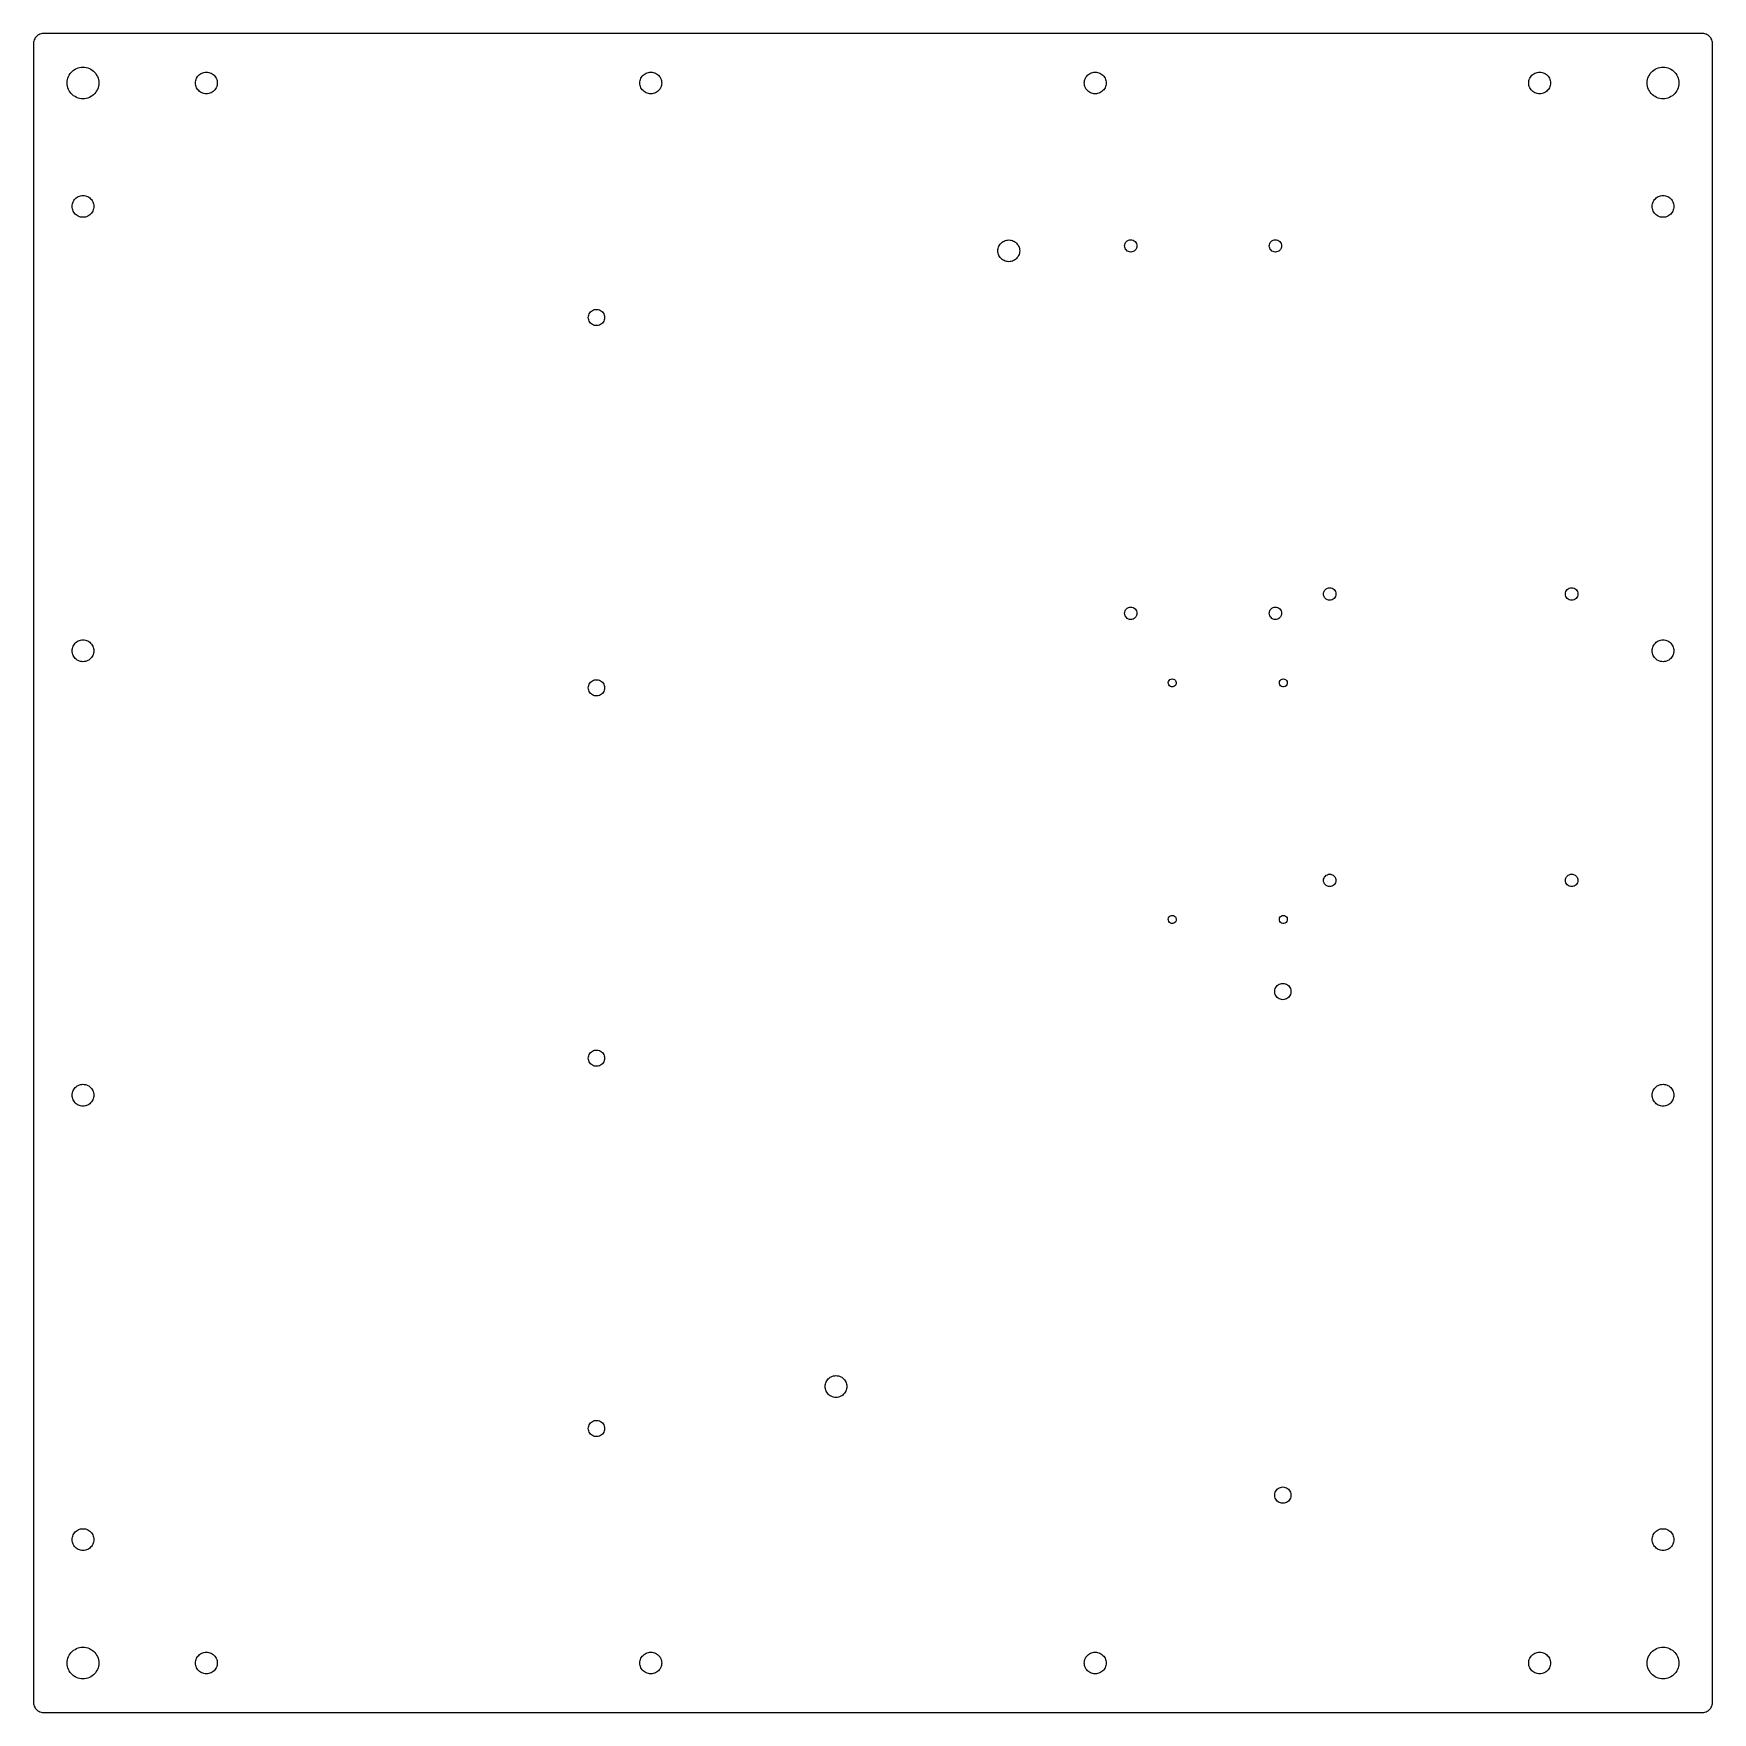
# Model space of a CAD drawing. Header units: metres. Extents: x -170 to 170, y -170 to 170.
import ezdxf

# ---------------------------------------------------------------- set-up
doc = ezdxf.new("R2010")
doc.units = ezdxf.units.M

msp = doc.modelspace()

# ---------------------------------------------------------------- linework, layer by layer
for p, q in [((-168, 170), (-168.241, 169.985)), ((168, 170), (-168, 170)), ((168.241, 169.985), (168, 170)), ((-169.985, 168.241), (-170, 168)), ((-170, 168), (-170, -168)), ((-169.942, 168.479), (-169.985, 168.241)), ((-169.87, 168.709), (-169.942, 168.479)), ((-169.771, 168.929), (-169.87, 168.709)), ((-169.646, 169.136), (-169.771, 168.929)), ((-169.497, 169.326), (-169.646, 169.136)), ((-169.326, 169.497), (-169.497, 169.326)), ((-169.136, 169.646), (-169.326, 169.497)), ((-168.929, 169.771), (-169.136, 169.646)), ((-168.709, 169.87), (-168.929, 169.771)), ((-168.479, 169.942), (-168.709, 169.87)), ((-168.241, 169.985), (-168.479, 169.942)), ((168.479, 169.942), (168.241, 169.985)), ((168.709, 169.87), (168.479, 169.942)), ((168.929, 169.771), (168.709, 169.87)), ((169.136, 169.646), (168.929, 169.771)), ((169.326, 169.497), (169.136, 169.646)), ((169.497, 169.326), (169.326, 169.497)), ((169.646, 169.136), (169.497, 169.326)), ((169.771, 168.929), (169.646, 169.136)), ((169.87, 168.709), (169.771, 168.929)), ((169.942, 168.479), (169.87, 168.709)), ((169.985, 168.241), (169.942, 168.479)), ((170, 168), (169.985, 168.241)), ((170, -168), (170, 168)), ((-160.335, 163.187), (-160, 163.204)), ((-160, 163.204), (-159.665, 163.187)), ((159.665, 163.187), (160, 163.204)), ((160, 163.204), (160.335, 163.187)), ((-163.204, 160), (-163.187, 160.335)), ((-163.187, 159.665), (-163.204, 160)), ((-163.187, 160.335), (-163.134, 160.666)), ((-163.134, 160.666), (-163.048, 160.99)), ((-163.048, 160.99), (-162.927, 161.303)), ((-162.927, 161.303), (-162.775, 161.602)), ((-162.775, 161.602), (-162.592, 161.883)), ((-162.592, 161.883), (-162.381, 162.144)), ((-162.381, 162.144), (-162.144, 162.381)), ((-162.144, 162.381), (-161.883, 162.592)), ((-161.883, 162.592), (-161.602, 162.775)), ((-161.602, 162.775), (-161.303, 162.927)), ((-161.303, 162.927), (-160.99, 163.048)), ((-160.99, 163.048), (-160.666, 163.134)), ((-160.666, 163.134), (-160.335, 163.187)), ((-159.665, 163.187), (-159.334, 163.134)), ((-159.334, 163.134), (-159.01, 163.048)), ((-159.01, 163.048), (-158.697, 162.927)), ((-158.697, 162.927), (-158.398, 162.775)), ((-158.398, 162.775), (-158.117, 162.592)), ((-158.117, 162.592), (-157.856, 162.381)), ((-157.856, 162.381), (-157.619, 162.144)), ((-157.619, 162.144), (-157.408, 161.883)), ((-157.408, 161.883), (-157.225, 161.602)), ((-157.225, 161.602), (-157.073, 161.303)), ((-157.073, 161.303), (-156.952, 160.99)), ((-156.952, 160.99), (-156.866, 160.666)), ((-156.866, 160.666), (-156.813, 160.335)), ((-156.813, 160.335), (-156.796, 160)), ((-156.796, 160), (-156.813, 159.665)), ((-137.203, 160), (-137.19, 160.247)), ((-137.19, 159.753), (-137.203, 160)), ((-137.19, 160.247), (-137.148, 160.49)), ((-137.148, 160.49), (-137.08, 160.728)), ((-137.08, 160.728), (-136.985, 160.956)), ((-136.985, 160.956), (-136.866, 161.172)), ((-136.866, 161.172), (-136.723, 161.374)), ((-136.723, 161.374), (-136.558, 161.558)), ((-136.558, 161.558), (-136.374, 161.723)), ((-136.374, 161.723), (-136.172, 161.866)), ((-136.172, 161.866), (-135.956, 161.985)), ((-135.956, 161.985), (-135.728, 162.08)), ((-135.728, 162.08), (-135.49, 162.148)), ((-135.49, 162.148), (-135.247, 162.19)), ((-135.247, 162.19), (-135, 162.203)), ((-135, 162.203), (-134.753, 162.19)), ((-134.753, 162.19), (-134.51, 162.148)), ((-134.51, 162.148), (-134.272, 162.08)), ((-134.272, 162.08), (-134.044, 161.985)), ((-134.044, 161.985), (-133.828, 161.866)), ((-133.828, 161.866), (-133.626, 161.723)), ((-133.626, 161.723), (-133.442, 161.558)), ((-133.442, 161.558), (-133.277, 161.374)), ((-133.277, 161.374), (-133.134, 161.172)), ((-133.134, 161.172), (-133.015, 160.956)), ((-133.015, 160.956), (-132.92, 160.728)), ((-132.92, 160.728), (-132.852, 160.49)), ((-132.852, 160.49), (-132.81, 160.247)), ((-132.81, 160.247), (-132.797, 160)), ((-132.797, 160), (-132.81, 159.753)), ((-47.2035, 160), (-47.1896, 160.247)), ((-47.1896, 159.753), (-47.2035, 160)), ((-47.1896, 160.247), (-47.1482, 160.49)), ((-47.1482, 160.49), (-47.0798, 160.728)), ((-47.0798, 160.728), (-46.9853, 160.956)), ((-46.9853, 160.956), (-46.8657, 161.172)), ((-46.8657, 161.172), (-46.7227, 161.374)), ((-46.7227, 161.374), (-46.5581, 161.558)), ((-46.5581, 161.558), (-46.3738, 161.723)), ((-46.3738, 161.723), (-46.1723, 161.866)), ((-46.1723, 161.866), (-45.9561, 161.985)), ((-45.9561, 161.985), (-45.7278, 162.08)), ((-45.7278, 162.08), (-45.4903, 162.148)), ((-45.4903, 162.148), (-45.2467, 162.19)), ((-45.2467, 162.19), (-45, 162.203)), ((-45, 162.203), (-44.7533, 162.19)), ((-44.7533, 162.19), (-44.5097, 162.148)), ((-44.5097, 162.148), (-44.2722, 162.08)), ((-44.2722, 162.08), (-44.044, 161.985)), ((-44.044, 161.985), (-43.8277, 161.866)), ((-43.8277, 161.866), (-43.6262, 161.723)), ((-43.6262, 161.723), (-43.4419, 161.558)), ((-43.4419, 161.558), (-43.2773, 161.374)), ((-43.2773, 161.374), (-43.1343, 161.172)), ((-43.1343, 161.172), (-43.0148, 160.956)), ((-43.0148, 160.956), (-42.9202, 160.728)), ((-42.9202, 160.728), (-42.8518, 160.49)), ((-42.8518, 160.49), (-42.8104, 160.247)), ((-42.8104, 160.247), (-42.7965, 160)), ((-42.7965, 160), (-42.8104, 159.753)), ((42.7965, 160), (42.8104, 160.247)), ((42.8104, 159.753), (42.7965, 160)), ((42.8104, 160.247), (42.8518, 160.49)), ((42.8518, 160.49), (42.9202, 160.728)), ((42.9202, 160.728), (43.0147, 160.956)), ((43.0147, 160.956), (43.1343, 161.172)), ((43.1343, 161.172), (43.2773, 161.374)), ((43.2773, 161.374), (43.4419, 161.558)), ((43.4419, 161.558), (43.6262, 161.723)), ((43.6262, 161.723), (43.8277, 161.866)), ((43.8277, 161.866), (44.0439, 161.985)), ((44.0439, 161.985), (44.2722, 162.08)), ((44.2722, 162.08), (44.5097, 162.148)), ((44.5097, 162.148), (44.7533, 162.19)), ((44.7533, 162.19), (45, 162.203)), ((45, 162.203), (45.2467, 162.19)), ((45.2467, 162.19), (45.4903, 162.148)), ((45.4903, 162.148), (45.7278, 162.08)), ((45.7278, 162.08), (45.956, 161.985)), ((45.956, 161.985), (46.1723, 161.866)), ((46.1723, 161.866), (46.3738, 161.723)), ((46.3738, 161.723), (46.5581, 161.558)), ((46.5581, 161.558), (46.7227, 161.374)), ((46.7227, 161.374), (46.8657, 161.172)), ((46.8657, 161.172), (46.9852, 160.956)), ((46.9852, 160.956), (47.0798, 160.728)), ((47.0798, 160.728), (47.1482, 160.49)), ((47.1482, 160.49), (47.1896, 160.247)), ((47.1896, 160.247), (47.2035, 160)), ((47.2035, 160), (47.1896, 159.753)), ((132.797, 160), (132.81, 160.247)), ((132.81, 159.753), (132.797, 160)), ((132.81, 160.247), (132.852, 160.49)), ((132.852, 160.49), (132.92, 160.728)), ((132.92, 160.728), (133.015, 160.956)), ((133.015, 160.956), (133.134, 161.172)), ((133.134, 161.172), (133.277, 161.374)), ((133.277, 161.374), (133.442, 161.558)), ((133.442, 161.558), (133.626, 161.723)), ((133.626, 161.723), (133.828, 161.866)), ((133.828, 161.866), (134.044, 161.985)), ((134.044, 161.985), (134.272, 162.08)), ((134.272, 162.08), (134.51, 162.148)), ((134.51, 162.148), (134.753, 162.19)), ((134.753, 162.19), (135, 162.203)), ((135, 162.203), (135.247, 162.19)), ((135.247, 162.19), (135.49, 162.148)), ((135.49, 162.148), (135.728, 162.08)), ((135.728, 162.08), (135.956, 161.985)), ((135.956, 161.985), (136.172, 161.866)), ((136.172, 161.866), (136.374, 161.723)), ((136.374, 161.723), (136.558, 161.558)), ((136.558, 161.558), (136.723, 161.374)), ((136.723, 161.374), (136.866, 161.172)), ((136.866, 161.172), (136.985, 160.956)), ((136.985, 160.956), (137.08, 160.728)), ((137.08, 160.728), (137.148, 160.49)), ((137.148, 160.49), (137.19, 160.247)), ((137.19, 160.247), (137.203, 160)), ((137.203, 160), (137.19, 159.753)), ((156.796, 160), (156.813, 160.335)), ((156.813, 159.665), (156.796, 160)), ((156.813, 160.335), (156.866, 160.666)), ((156.866, 160.666), (156.952, 160.99)), ((156.952, 160.99), (157.073, 161.303)), ((157.073, 161.303), (157.225, 161.602)), ((157.225, 161.602), (157.408, 161.883)), ((157.408, 161.883), (157.619, 162.144)), ((157.619, 162.144), (157.856, 162.381)), ((157.856, 162.381), (158.117, 162.592)), ((158.117, 162.592), (158.398, 162.775)), ((158.398, 162.775), (158.697, 162.927)), ((158.697, 162.927), (159.01, 163.048)), ((159.01, 163.048), (159.334, 163.134)), ((159.334, 163.134), (159.665, 163.187)), ((160.335, 163.187), (160.666, 163.134)), ((160.666, 163.134), (160.99, 163.048)), ((160.99, 163.048), (161.303, 162.927)), ((161.303, 162.927), (161.602, 162.775)), ((161.602, 162.775), (161.883, 162.592)), ((161.883, 162.592), (162.144, 162.381)), ((162.144, 162.381), (162.381, 162.144)), ((162.381, 162.144), (162.592, 161.883)), ((162.592, 161.883), (162.775, 161.602)), ((162.775, 161.602), (162.927, 161.303)), ((162.927, 161.303), (163.048, 160.99)), ((163.048, 160.99), (163.134, 160.666)), ((163.134, 160.666), (163.187, 160.335)), ((163.187, 160.335), (163.204, 160)), ((163.204, 160), (163.187, 159.665)), ((-163.134, 159.334), (-163.187, 159.665)), ((-163.048, 159.01), (-163.134, 159.334)), ((-162.927, 158.697), (-163.048, 159.01)), ((-162.775, 158.398), (-162.927, 158.697)), ((-162.592, 158.117), (-162.775, 158.398)), ((-162.381, 157.856), (-162.592, 158.117)), ((-162.144, 157.619), (-162.381, 157.856)), ((-161.883, 157.408), (-162.144, 157.619)), ((-161.602, 157.225), (-161.883, 157.408)), ((-161.303, 157.073), (-161.602, 157.225)), ((-160.99, 156.952), (-161.303, 157.073)), ((-160.666, 156.866), (-160.99, 156.952)), ((-160.335, 156.813), (-160.666, 156.866)), ((-160, 156.796), (-160.335, 156.813)), ((-159.665, 156.813), (-160, 156.796)), ((-159.334, 156.866), (-159.665, 156.813)), ((-159.01, 156.952), (-159.334, 156.866)), ((-158.697, 157.073), (-159.01, 156.952)), ((-158.398, 157.225), (-158.697, 157.073)), ((-158.117, 157.408), (-158.398, 157.225)), ((-157.856, 157.619), (-158.117, 157.408)), ((-157.619, 157.856), (-157.856, 157.619)), ((-157.408, 158.117), (-157.619, 157.856)), ((-157.225, 158.398), (-157.408, 158.117)), ((-157.073, 158.697), (-157.225, 158.398)), ((-156.952, 159.01), (-157.073, 158.697)), ((-156.866, 159.334), (-156.952, 159.01)), ((-156.813, 159.665), (-156.866, 159.334)), ((-137.148, 159.51), (-137.19, 159.753)), ((-137.08, 159.272), (-137.148, 159.51)), ((-136.985, 159.044), (-137.08, 159.272)), ((-136.866, 158.828), (-136.985, 159.044)), ((-136.723, 158.626), (-136.866, 158.828)), ((-136.558, 158.442), (-136.723, 158.626)), ((-136.374, 158.277), (-136.558, 158.442)), ((-136.172, 158.134), (-136.374, 158.277)), ((-135.956, 158.015), (-136.172, 158.134)), ((-135.728, 157.92), (-135.956, 158.015)), ((-135.49, 157.852), (-135.728, 157.92)), ((-135.247, 157.81), (-135.49, 157.852)), ((-135, 157.797), (-135.247, 157.81)), ((-134.753, 157.81), (-135, 157.797)), ((-134.51, 157.852), (-134.753, 157.81)), ((-134.272, 157.92), (-134.51, 157.852)), ((-134.044, 158.015), (-134.272, 157.92)), ((-133.828, 158.134), (-134.044, 158.015)), ((-133.626, 158.277), (-133.828, 158.134)), ((-133.442, 158.442), (-133.626, 158.277)), ((-133.277, 158.626), (-133.442, 158.442)), ((-133.134, 158.828), (-133.277, 158.626)), ((-133.015, 159.044), (-133.134, 158.828)), ((-132.92, 159.272), (-133.015, 159.044)), ((-132.852, 159.51), (-132.92, 159.272)), ((-132.81, 159.753), (-132.852, 159.51)), ((-47.1482, 159.51), (-47.1896, 159.753)), ((-47.0798, 159.272), (-47.1482, 159.51)), ((-46.9853, 159.044), (-47.0798, 159.272)), ((-46.8657, 158.828), (-46.9853, 159.044)), ((-46.7227, 158.626), (-46.8657, 158.828)), ((-46.5581, 158.442), (-46.7227, 158.626)), ((-46.3738, 158.277), (-46.5581, 158.442)), ((-46.1723, 158.134), (-46.3738, 158.277)), ((-45.9561, 158.015), (-46.1723, 158.134)), ((-45.7278, 157.92), (-45.9561, 158.015)), ((-45.4903, 157.852), (-45.7278, 157.92)), ((-45.2467, 157.81), (-45.4903, 157.852)), ((-45, 157.797), (-45.2467, 157.81)), ((-44.7533, 157.81), (-45, 157.797)), ((-44.5097, 157.852), (-44.7533, 157.81)), ((-44.2722, 157.92), (-44.5097, 157.852)), ((-44.044, 158.015), (-44.2722, 157.92)), ((-43.8277, 158.134), (-44.044, 158.015)), ((-43.6262, 158.277), (-43.8277, 158.134)), ((-43.4419, 158.442), (-43.6262, 158.277)), ((-43.2773, 158.626), (-43.4419, 158.442)), ((-43.1343, 158.828), (-43.2773, 158.626)), ((-43.0148, 159.044), (-43.1343, 158.828)), ((-42.9202, 159.272), (-43.0148, 159.044)), ((-42.8518, 159.51), (-42.9202, 159.272)), ((-42.8104, 159.753), (-42.8518, 159.51)), ((42.8518, 159.51), (42.8104, 159.753)), ((42.9202, 159.272), (42.8518, 159.51)), ((43.0147, 159.044), (42.9202, 159.272)), ((43.1343, 158.828), (43.0147, 159.044)), ((43.2773, 158.626), (43.1343, 158.828)), ((43.4419, 158.442), (43.2773, 158.626)), ((43.6262, 158.277), (43.4419, 158.442)), ((43.8277, 158.134), (43.6262, 158.277)), ((44.0439, 158.015), (43.8277, 158.134)), ((44.2722, 157.92), (44.0439, 158.015)), ((44.5097, 157.852), (44.2722, 157.92)), ((44.7533, 157.81), (44.5097, 157.852)), ((45, 157.797), (44.7533, 157.81)), ((45.2467, 157.81), (45, 157.797)), ((45.4903, 157.852), (45.2467, 157.81)), ((45.7278, 157.92), (45.4903, 157.852)), ((45.956, 158.015), (45.7278, 157.92)), ((46.1723, 158.134), (45.956, 158.015)), ((46.3738, 158.277), (46.1723, 158.134)), ((46.5581, 158.442), (46.3738, 158.277)), ((46.7227, 158.626), (46.5581, 158.442)), ((46.8657, 158.828), (46.7227, 158.626)), ((46.9852, 159.044), (46.8657, 158.828)), ((47.0798, 159.272), (46.9852, 159.044)), ((47.1482, 159.51), (47.0798, 159.272)), ((47.1896, 159.753), (47.1482, 159.51)), ((132.852, 159.51), (132.81, 159.753)), ((132.92, 159.272), (132.852, 159.51)), ((133.015, 159.044), (132.92, 159.272)), ((133.134, 158.828), (133.015, 159.044)), ((133.277, 158.626), (133.134, 158.828)), ((133.442, 158.442), (133.277, 158.626)), ((133.626, 158.277), (133.442, 158.442)), ((133.828, 158.134), (133.626, 158.277)), ((134.044, 158.015), (133.828, 158.134)), ((134.272, 157.92), (134.044, 158.015)), ((134.51, 157.852), (134.272, 157.92)), ((134.753, 157.81), (134.51, 157.852)), ((135, 157.797), (134.753, 157.81)), ((135.247, 157.81), (135, 157.797)), ((135.49, 157.852), (135.247, 157.81)), ((135.728, 157.92), (135.49, 157.852)), ((135.956, 158.015), (135.728, 157.92)), ((136.172, 158.134), (135.956, 158.015)), ((136.374, 158.277), (136.172, 158.134)), ((136.558, 158.442), (136.374, 158.277)), ((136.723, 158.626), (136.558, 158.442)), ((136.866, 158.828), (136.723, 158.626)), ((136.985, 159.044), (136.866, 158.828)), ((137.08, 159.272), (136.985, 159.044)), ((137.148, 159.51), (137.08, 159.272)), ((137.19, 159.753), (137.148, 159.51)), ((156.866, 159.334), (156.813, 159.665)), ((156.952, 159.01), (156.866, 159.334)), ((157.073, 158.697), (156.952, 159.01)), ((157.225, 158.398), (157.073, 158.697)), ((157.408, 158.117), (157.225, 158.398)), ((157.619, 157.856), (157.408, 158.117)), ((157.856, 157.619), (157.619, 157.856)), ((158.117, 157.408), (157.856, 157.619)), ((158.398, 157.225), (158.117, 157.408)), ((158.697, 157.073), (158.398, 157.225)), ((159.01, 156.952), (158.697, 157.073)), ((159.334, 156.866), (159.01, 156.952)), ((159.665, 156.813), (159.334, 156.866)), ((160, 156.796), (159.665, 156.813)), ((160.335, 156.813), (160, 156.796)), ((160.666, 156.866), (160.335, 156.813)), ((160.99, 156.952), (160.666, 156.866)), ((161.303, 157.073), (160.99, 156.952)), ((161.602, 157.225), (161.303, 157.073)), ((161.883, 157.408), (161.602, 157.225)), ((162.144, 157.619), (161.883, 157.408)), ((162.381, 157.856), (162.144, 157.619)), ((162.592, 158.117), (162.381, 157.856)), ((162.775, 158.398), (162.592, 158.117)), ((162.927, 158.697), (162.775, 158.398)), ((163.048, 159.01), (162.927, 158.697)), ((163.134, 159.334), (163.048, 159.01)), ((163.187, 159.665), (163.134, 159.334)), ((-161.985, 135.956), (-161.866, 136.172)), ((-161.866, 136.172), (-161.723, 136.374)), ((-161.723, 136.374), (-161.558, 136.558)), ((-161.558, 136.558), (-161.374, 136.723)), ((-161.374, 136.723), (-161.172, 136.866)), ((-161.172, 136.866), (-160.956, 136.985)), ((-160.956, 136.985), (-160.728, 137.08)), ((-160.728, 137.08), (-160.49, 137.148)), ((-160.49, 137.148), (-160.247, 137.19)), ((-160.247, 137.19), (-160, 137.203)), ((-160, 137.203), (-159.753, 137.19)), ((-159.753, 137.19), (-159.51, 137.148)), ((-159.51, 137.148), (-159.272, 137.08)), ((-159.272, 137.08), (-159.044, 136.985)), ((-159.044, 136.985), (-158.828, 136.866)), ((-158.828, 136.866), (-158.626, 136.723)), ((-158.626, 136.723), (-158.442, 136.558)), ((-158.442, 136.558), (-158.277, 136.374)), ((-158.277, 136.374), (-158.134, 136.172)), ((-158.134, 136.172), (-158.015, 135.956)), ((158.015, 135.956), (158.134, 136.172)), ((158.134, 136.172), (158.277, 136.374)), ((158.277, 136.374), (158.442, 136.558)), ((158.442, 136.558), (158.626, 136.723)), ((158.626, 136.723), (158.828, 136.866)), ((158.828, 136.866), (159.044, 136.985)), ((159.044, 136.985), (159.272, 137.08)), ((159.272, 137.08), (159.51, 137.148)), ((159.51, 137.148), (159.753, 137.19)), ((159.753, 137.19), (160, 137.203)), ((160, 137.203), (160.247, 137.19)), ((160.247, 137.19), (160.49, 137.148)), ((160.49, 137.148), (160.728, 137.08)), ((160.728, 137.08), (160.956, 136.985)), ((160.956, 136.985), (161.172, 136.866)), ((161.172, 136.866), (161.374, 136.723)), ((161.374, 136.723), (161.558, 136.558)), ((161.558, 136.558), (161.723, 136.374)), ((161.723, 136.374), (161.866, 136.172)), ((161.866, 136.172), (161.985, 135.956)), ((-162.203, 135), (-162.19, 135.247)), ((-162.19, 134.753), (-162.203, 135)), ((-162.19, 135.247), (-162.148, 135.49)), ((-162.148, 134.51), (-162.19, 134.753)), ((-162.148, 135.49), (-162.08, 135.728)), ((-162.08, 134.272), (-162.148, 134.51)), ((-162.08, 135.728), (-161.985, 135.956)), ((-161.985, 134.044), (-162.08, 134.272)), ((-161.866, 133.828), (-161.985, 134.044)), ((-161.723, 133.626), (-161.866, 133.828)), ((-161.558, 133.442), (-161.723, 133.626)), ((-161.374, 133.277), (-161.558, 133.442)), ((-161.172, 133.134), (-161.374, 133.277)), ((-160.956, 133.015), (-161.172, 133.134)), ((-160.728, 132.92), (-160.956, 133.015)), ((-160.49, 132.852), (-160.728, 132.92)), ((-160.247, 132.81), (-160.49, 132.852)), ((-160, 132.797), (-160.247, 132.81)), ((-159.753, 132.81), (-160, 132.797)), ((-159.51, 132.852), (-159.753, 132.81)), ((-159.272, 132.92), (-159.51, 132.852)), ((-159.044, 133.015), (-159.272, 132.92)), ((-158.828, 133.134), (-159.044, 133.015)), ((-158.626, 133.277), (-158.828, 133.134)), ((-158.442, 133.442), (-158.626, 133.277)), ((-158.277, 133.626), (-158.442, 133.442)), ((-158.134, 133.828), (-158.277, 133.626)), ((-158.015, 134.044), (-158.134, 133.828)), ((-158.015, 135.956), (-157.92, 135.728)), ((-157.92, 134.272), (-158.015, 134.044)), ((-157.92, 135.728), (-157.852, 135.49)), ((-157.852, 134.51), (-157.92, 134.272)), ((-157.852, 135.49), (-157.81, 135.247)), ((-157.81, 134.753), (-157.852, 134.51)), ((-157.81, 135.247), (-157.797, 135)), ((-157.797, 135), (-157.81, 134.753)), ((157.797, 135), (157.81, 135.247)), ((157.81, 134.753), (157.797, 135)), ((157.81, 135.247), (157.852, 135.49)), ((157.852, 134.51), (157.81, 134.753)), ((157.852, 135.49), (157.92, 135.728)), ((157.92, 134.272), (157.852, 134.51)), ((157.92, 135.728), (158.015, 135.956)), ((158.015, 134.044), (157.92, 134.272)), ((158.134, 133.828), (158.015, 134.044)), ((158.277, 133.626), (158.134, 133.828)), ((158.442, 133.442), (158.277, 133.626)), ((158.626, 133.277), (158.442, 133.442)), ((158.828, 133.134), (158.626, 133.277)), ((159.044, 133.015), (158.828, 133.134)), ((159.272, 132.92), (159.044, 133.015)), ((159.51, 132.852), (159.272, 132.92)), ((159.753, 132.81), (159.51, 132.852)), ((160, 132.797), (159.753, 132.81)), ((160.247, 132.81), (160, 132.797)), ((160.49, 132.852), (160.247, 132.81)), ((160.728, 132.92), (160.49, 132.852)), ((160.956, 133.015), (160.728, 132.92)), ((161.172, 133.134), (160.956, 133.015)), ((161.374, 133.277), (161.172, 133.134)), ((161.558, 133.442), (161.374, 133.277)), ((161.723, 133.626), (161.558, 133.442)), ((161.866, 133.828), (161.723, 133.626)), ((161.985, 134.044), (161.866, 133.828)), ((161.985, 135.956), (162.08, 135.728)), ((162.08, 134.272), (161.985, 134.044)), ((162.08, 135.728), (162.148, 135.49)), ((162.148, 134.51), (162.08, 134.272)), ((162.148, 135.49), (162.19, 135.247)), ((162.19, 134.753), (162.148, 134.51)), ((162.19, 135.247), (162.203, 135)), ((162.203, 135), (162.19, 134.753)), ((25.2965, 126), (25.3104, 126.247)), ((25.3104, 125.753), (25.2965, 126)), ((25.3104, 126.247), (25.3518, 126.49)), ((25.3518, 126.49), (25.4202, 126.728)), ((25.4202, 126.728), (25.5147, 126.956)), ((25.5147, 126.956), (25.6343, 127.172)), ((25.6343, 127.172), (25.7773, 127.374)), ((25.7773, 127.374), (25.9419, 127.558)), ((25.9419, 127.558), (26.1262, 127.723)), ((26.1262, 127.723), (26.3277, 127.866)), ((26.3277, 127.866), (26.5439, 127.985)), ((26.5439, 127.985), (26.7722, 128.08)), ((26.7722, 128.08), (27.0097, 128.148)), ((27.0097, 128.148), (27.2533, 128.19)), ((27.2533, 128.19), (27.5, 128.203)), ((27.5, 128.203), (27.7467, 128.19)), ((27.7467, 128.19), (27.9903, 128.148)), ((27.9903, 128.148), (28.2278, 128.08)), ((28.2278, 128.08), (28.456, 127.985)), ((28.456, 127.985), (28.6723, 127.866)), ((28.6723, 127.866), (28.8738, 127.723)), ((28.8738, 127.723), (29.0581, 127.558)), ((29.0581, 127.558), (29.2227, 127.374)), ((29.2227, 127.374), (29.3657, 127.172)), ((29.3657, 127.172), (29.4852, 126.956)), ((29.4852, 126.956), (29.5798, 126.728)), ((29.5798, 126.728), (29.6482, 126.49)), ((29.6482, 126.49), (29.6896, 126.247)), ((29.6896, 126.247), (29.7035, 126)), ((29.7035, 126), (29.6896, 125.753)), ((50.944, 127), (50.9681, 127.245)), ((50.9681, 126.755), (50.944, 127)), ((50.9681, 127.245), (51.0396, 127.481)), ((51.0396, 126.519), (50.9681, 126.755)), ((51.0396, 127.481), (51.1556, 127.698)), ((51.1556, 126.302), (51.0396, 126.519)), ((51.1556, 127.698), (51.3118, 127.888)), ((51.3118, 126.112), (51.1556, 126.302)), ((51.3118, 127.888), (51.5022, 128.044)), ((51.5022, 125.956), (51.3118, 126.112)), ((51.5022, 128.044), (51.7193, 128.16)), ((51.7193, 125.84), (51.5022, 125.956)), ((51.7193, 128.16), (51.955, 128.232)), ((51.955, 125.768), (51.7193, 125.84)), ((51.955, 128.232), (52.2, 128.256)), ((52.2, 128.256), (52.445, 128.232)), ((52.445, 128.232), (52.6807, 128.16)), ((52.6807, 125.84), (52.445, 125.768)), ((52.6807, 128.16), (52.8978, 128.044)), ((52.8978, 125.956), (52.6807, 125.84)), ((52.8978, 128.044), (53.0882, 127.888)), ((53.0882, 126.112), (52.8978, 125.956)), ((53.0882, 127.888), (53.2444, 127.698)), ((53.2444, 126.302), (53.0882, 126.112)), ((53.2444, 127.698), (53.3604, 127.481)), ((53.3604, 126.519), (53.2444, 126.302)), ((53.3604, 127.481), (53.4319, 127.245)), ((53.4319, 126.755), (53.3604, 126.519)), ((53.4319, 127.245), (53.456, 127)), ((53.456, 127), (53.4319, 126.755)), ((80.2439, 127), (80.2681, 127.245)), ((80.2681, 126.755), (80.2439, 127)), ((80.2681, 127.245), (80.3395, 127.481)), ((80.3395, 126.519), (80.2681, 126.755)), ((80.3395, 127.481), (80.4556, 127.698)), ((80.4556, 126.302), (80.3395, 126.519)), ((80.4556, 127.698), (80.6118, 127.888)), ((80.6118, 126.112), (80.4556, 126.302)), ((80.6118, 127.888), (80.8022, 128.044)), ((80.8022, 125.956), (80.6118, 126.112)), ((80.8022, 128.044), (81.0193, 128.16)), ((81.0193, 125.84), (80.8022, 125.956)), ((81.0193, 128.16), (81.2549, 128.232)), ((81.2549, 125.768), (81.0193, 125.84)), ((81.2549, 128.232), (81.5, 128.256)), ((81.5, 128.256), (81.745, 128.232)), ((81.745, 128.232), (81.9807, 128.16)), ((81.9807, 125.84), (81.745, 125.768)), ((81.9807, 128.16), (82.1978, 128.044)), ((82.1978, 125.956), (81.9807, 125.84)), ((82.1978, 128.044), (82.3881, 127.888)), ((82.3881, 126.112), (82.1978, 125.956)), ((82.3881, 127.888), (82.5443, 127.698)), ((82.5443, 126.302), (82.3881, 126.112)), ((82.5443, 127.698), (82.6604, 127.481)), ((82.6604, 126.519), (82.5443, 126.302)), ((82.6604, 127.481), (82.7319, 127.245)), ((82.7319, 126.755), (82.6604, 126.519)), ((82.7319, 127.245), (82.756, 127)), ((82.756, 127), (82.7319, 126.755)), ((25.3518, 125.51), (25.3104, 125.753)), ((25.4202, 125.272), (25.3518, 125.51)), ((25.5147, 125.044), (25.4202, 125.272)), ((25.6343, 124.828), (25.5147, 125.044)), ((25.7773, 124.626), (25.6343, 124.828)), ((25.9419, 124.442), (25.7773, 124.626)), ((26.1262, 124.277), (25.9419, 124.442)), ((26.3277, 124.134), (26.1262, 124.277)), ((26.5439, 124.015), (26.3277, 124.134)), ((26.7722, 123.92), (26.5439, 124.015)), ((27.0097, 123.852), (26.7722, 123.92)), ((27.2533, 123.81), (27.0097, 123.852)), ((27.5, 123.797), (27.2533, 123.81)), ((27.7467, 123.81), (27.5, 123.797)), ((27.9903, 123.852), (27.7467, 123.81)), ((28.2278, 123.92), (27.9903, 123.852)), ((28.456, 124.015), (28.2278, 123.92)), ((28.6723, 124.134), (28.456, 124.015)), ((28.8738, 124.277), (28.6723, 124.134)), ((29.0581, 124.442), (28.8738, 124.277)), ((29.2227, 124.626), (29.0581, 124.442)), ((29.3657, 124.828), (29.2227, 124.626)), ((29.4852, 125.044), (29.3657, 124.828)), ((29.5798, 125.272), (29.4852, 125.044)), ((29.6482, 125.51), (29.5798, 125.272)), ((29.6896, 125.753), (29.6482, 125.51)), ((52.2, 125.744), (51.955, 125.768)), ((52.445, 125.768), (52.2, 125.744)), ((81.5, 125.744), (81.2549, 125.768)), ((81.745, 125.768), (81.5, 125.744)), ((-57.6546, 112.5), (-57.6361, 112.747)), ((-57.6361, 112.253), (-57.6546, 112.5)), ((-57.6361, 112.747), (-57.5811, 112.988)), ((-57.5811, 112.012), (-57.6361, 112.253)), ((-57.5811, 112.988), (-57.4908, 113.218)), ((-57.4908, 113.218), (-57.3671, 113.432)), ((-57.3671, 113.432), (-57.2129, 113.625)), ((-57.2129, 113.625), (-57.0316, 113.794)), ((-57.0316, 113.794), (-56.8273, 113.933)), ((-56.8273, 113.933), (-56.6045, 114.04)), ((-56.6045, 114.04), (-56.3682, 114.113)), ((-56.3682, 114.113), (-56.1236, 114.15)), ((-56.1236, 114.15), (-55.8763, 114.15)), ((-55.8763, 114.15), (-55.6318, 114.113)), ((-55.6318, 114.113), (-55.3955, 114.04)), ((-55.3955, 114.04), (-55.1727, 113.933)), ((-55.1727, 113.933), (-54.9684, 113.794)), ((-54.9684, 113.794), (-54.7871, 113.625)), ((-54.7871, 113.625), (-54.6329, 113.432)), ((-54.6329, 113.432), (-54.5092, 113.218)), ((-54.5092, 113.218), (-54.4189, 112.988)), ((-54.4189, 112.988), (-54.3638, 112.747)), ((-54.3638, 112.253), (-54.4189, 112.012)), ((-54.3638, 112.747), (-54.3454, 112.5)), ((-54.3454, 112.5), (-54.3638, 112.253)), ((-57.4908, 111.782), (-57.5811, 112.012)), ((-57.3671, 111.568), (-57.4908, 111.782)), ((-57.2129, 111.375), (-57.3671, 111.568)), ((-57.0316, 111.206), (-57.2129, 111.375)), ((-56.8273, 111.067), (-57.0316, 111.206)), ((-56.6045, 110.96), (-56.8273, 111.067)), ((-56.3682, 110.887), (-56.6045, 110.96)), ((-56.1236, 110.85), (-56.3682, 110.887)), ((-55.8763, 110.85), (-56.1236, 110.85)), ((-55.6318, 110.887), (-55.8763, 110.85)), ((-55.3955, 110.96), (-55.6318, 110.887)), ((-55.1727, 111.067), (-55.3955, 110.96)), ((-54.9684, 111.206), (-55.1727, 111.067)), ((-54.7871, 111.375), (-54.9684, 111.206)), ((-54.6329, 111.568), (-54.7871, 111.375)), ((-54.5092, 111.782), (-54.6329, 111.568)), ((-54.4189, 112.012), (-54.5092, 111.782)), ((91.244, 56.5), (91.2681, 56.745)), ((91.2681, 56.2549), (91.244, 56.5)), ((91.2681, 56.745), (91.3396, 56.9807)), ((91.3396, 56.0193), (91.2681, 56.2549)), ((91.3396, 56.9807), (91.4556, 57.1978)), ((91.4556, 55.8022), (91.3396, 56.0193)), ((91.4556, 57.1978), (91.6118, 57.3882)), ((91.6118, 55.6118), (91.4556, 55.8022)), ((91.6118, 57.3882), (91.8022, 57.5444)), ((91.8022, 55.4556), (91.6118, 55.6118)), ((91.8022, 57.5444), (92.0193, 57.6604)), ((92.0193, 55.3396), (91.8022, 55.4556)), ((92.0193, 57.6604), (92.255, 57.7319)), ((92.255, 55.2681), (92.0193, 55.3396)), ((92.255, 57.7319), (92.5, 57.756)), ((92.5, 55.2439), (92.255, 55.2681)), ((92.5, 57.756), (92.7451, 57.7319)), ((92.7451, 55.2681), (92.5, 55.2439)), ((92.7451, 57.7319), (92.9807, 57.6604)), ((92.9807, 55.3396), (92.7451, 55.2681)), ((92.9807, 57.6604), (93.1978, 57.5444)), ((93.1978, 55.4556), (92.9807, 55.3396)), ((93.1978, 57.5444), (93.3882, 57.3882)), ((93.3882, 55.6118), (93.1978, 55.4556)), ((93.3882, 57.3882), (93.5444, 57.1978)), ((93.5444, 55.8022), (93.3882, 55.6118)), ((93.5444, 57.1978), (93.6604, 56.9807)), ((93.6604, 56.0193), (93.5444, 55.8022)), ((93.6604, 56.9807), (93.7319, 56.745)), ((93.7319, 56.2549), (93.6604, 56.0193)), ((93.7319, 56.745), (93.7561, 56.5)), ((93.7561, 56.5), (93.7319, 56.2549)), ((140.244, 56.5), (140.268, 56.745)), ((140.268, 56.2549), (140.244, 56.5)), ((140.268, 56.745), (140.34, 56.9807)), ((140.34, 56.0193), (140.268, 56.2549)), ((140.34, 56.9807), (140.456, 57.1978)), ((140.456, 55.8022), (140.34, 56.0193)), ((140.456, 57.1978), (140.612, 57.3882)), ((140.612, 55.6118), (140.456, 55.8022)), ((140.612, 57.3882), (140.802, 57.5444)), ((140.802, 55.4556), (140.612, 55.6118)), ((140.802, 57.5444), (141.019, 57.6604)), ((141.019, 55.3396), (140.802, 55.4556)), ((141.019, 57.6604), (141.255, 57.7319)), ((141.255, 55.2681), (141.019, 55.3396)), ((141.255, 57.7319), (141.5, 57.756)), ((141.5, 55.2439), (141.255, 55.2681)), ((141.5, 57.756), (141.745, 57.7319)), ((141.745, 55.2681), (141.5, 55.2439)), ((141.745, 57.7319), (141.981, 57.6604)), ((141.981, 55.3396), (141.745, 55.2681)), ((141.981, 57.6604), (142.198, 57.5444)), ((142.198, 55.4556), (141.981, 55.3396)), ((142.198, 57.5444), (142.388, 57.3882)), ((142.388, 55.6118), (142.198, 55.4556)), ((142.388, 57.3882), (142.544, 57.1978)), ((142.544, 55.8022), (142.388, 55.6118)), ((142.544, 57.1978), (142.66, 56.9807)), ((142.66, 56.0193), (142.544, 55.8022)), ((142.66, 56.9807), (142.732, 56.745)), ((142.732, 56.2549), (142.66, 56.0193)), ((142.732, 56.745), (142.756, 56.5)), ((142.756, 56.5), (142.732, 56.2549)), ((50.944, 52.6), (50.9681, 52.845)), ((50.9681, 52.3549), (50.944, 52.6)), ((50.9681, 52.845), (51.0396, 53.0807)), ((51.0396, 52.1193), (50.9681, 52.3549)), ((51.0396, 53.0807), (51.1556, 53.2978)), ((51.1556, 51.9022), (51.0396, 52.1193)), ((51.1556, 53.2978), (51.3118, 53.4882)), ((51.3118, 51.7118), (51.1556, 51.9022)), ((51.3118, 53.4882), (51.5022, 53.6444)), ((51.5022, 51.5556), (51.3118, 51.7118)), ((51.5022, 53.6444), (51.7193, 53.7604)), ((51.7193, 51.4396), (51.5022, 51.5556)), ((51.7193, 53.7604), (51.955, 53.8319)), ((51.955, 51.3681), (51.7193, 51.4396)), ((51.955, 53.8319), (52.2, 53.856)), ((52.2, 51.3439), (51.955, 51.3681)), ((52.2, 53.856), (52.445, 53.8319)), ((52.445, 51.3681), (52.2, 51.3439)), ((52.445, 53.8319), (52.6807, 53.7604)), ((52.6807, 51.4396), (52.445, 51.3681)), ((52.6807, 53.7604), (52.8978, 53.6444)), ((52.8978, 51.5556), (52.6807, 51.4396)), ((52.8978, 53.6444), (53.0882, 53.4882)), ((53.0882, 51.7118), (52.8978, 51.5556)), ((53.0882, 53.4882), (53.2444, 53.2978)), ((53.2444, 51.9022), (53.0882, 51.7118)), ((53.2444, 53.2978), (53.3604, 53.0807)), ((53.3604, 52.1193), (53.2444, 51.9022)), ((53.3604, 53.0807), (53.4319, 52.845)), ((53.4319, 52.3549), (53.3604, 52.1193)), ((53.4319, 52.845), (53.456, 52.6)), ((53.456, 52.6), (53.4319, 52.3549)), ((80.2439, 52.6), (80.2681, 52.845)), ((80.2681, 52.3549), (80.2439, 52.6)), ((80.2681, 52.845), (80.3395, 53.0807)), ((80.3395, 52.1193), (80.2681, 52.3549)), ((80.3395, 53.0807), (80.4556, 53.2978)), ((80.4556, 51.9022), (80.3395, 52.1193)), ((80.4556, 53.2978), (80.6118, 53.4882)), ((80.6118, 51.7118), (80.4556, 51.9022)), ((80.6118, 53.4882), (80.8022, 53.6444)), ((80.8022, 51.5556), (80.6118, 51.7118)), ((80.8022, 53.6444), (81.0193, 53.7604)), ((81.0193, 51.4396), (80.8022, 51.5556)), ((81.0193, 53.7604), (81.2549, 53.8319)), ((81.2549, 51.3681), (81.0193, 51.4396)), ((81.2549, 53.8319), (81.5, 53.856)), ((81.5, 51.3439), (81.2549, 51.3681)), ((81.5, 53.856), (81.745, 53.8319)), ((81.745, 51.3681), (81.5, 51.3439)), ((81.745, 53.8319), (81.9807, 53.7604)), ((81.9807, 51.4396), (81.745, 51.3681)), ((81.9807, 53.7604), (82.1978, 53.6444)), ((82.1978, 51.5556), (81.9807, 51.4396)), ((82.1978, 53.6444), (82.3881, 53.4882)), ((82.3881, 51.7118), (82.1978, 51.5556)), ((82.3881, 53.4882), (82.5443, 53.2978)), ((82.5443, 51.9022), (82.3881, 51.7118)), ((82.5443, 53.2978), (82.6604, 53.0807)), ((82.6604, 52.1193), (82.5443, 51.9022)), ((82.6604, 53.0807), (82.7319, 52.845)), ((82.7319, 52.3549), (82.6604, 52.1193)), ((82.7319, 52.845), (82.756, 52.6)), ((82.756, 52.6), (82.7319, 52.3549)), ((-162.203, 45), (-162.19, 45.2467)), ((-162.19, 44.7533), (-162.203, 45)), ((-162.19, 45.2467), (-162.148, 45.4903)), ((-162.148, 44.5097), (-162.19, 44.7533)), ((-162.148, 45.4903), (-162.08, 45.7278)), ((-162.08, 44.2722), (-162.148, 44.5097)), ((-162.08, 45.7278), (-161.985, 45.956)), ((-161.985, 44.0439), (-162.08, 44.2722)), ((-161.985, 45.956), (-161.866, 46.1723)), ((-161.866, 46.1723), (-161.723, 46.3738)), ((-161.723, 46.3738), (-161.558, 46.5581)), ((-161.558, 46.5581), (-161.374, 46.7227)), ((-161.374, 46.7227), (-161.172, 46.8657)), ((-161.172, 46.8657), (-160.956, 46.9852)), ((-160.956, 46.9852), (-160.728, 47.0798)), ((-160.728, 47.0798), (-160.49, 47.1482)), ((-160.49, 47.1482), (-160.247, 47.1896)), ((-160.247, 47.1896), (-160, 47.2035)), ((-160, 47.2035), (-159.753, 47.1896)), ((-159.753, 47.1896), (-159.51, 47.1482)), ((-159.51, 47.1482), (-159.272, 47.0798)), ((-159.272, 47.0798), (-159.044, 46.9852)), ((-159.044, 46.9852), (-158.828, 46.8657)), ((-158.828, 46.8657), (-158.626, 46.7227)), ((-158.626, 46.7227), (-158.442, 46.5581)), ((-158.442, 46.5581), (-158.277, 46.3738)), ((-158.277, 46.3738), (-158.134, 46.1723)), ((-158.134, 46.1723), (-158.015, 45.956)), ((-158.015, 45.956), (-157.92, 45.7278)), ((-157.92, 44.2722), (-158.015, 44.0439)), ((-157.92, 45.7278), (-157.852, 45.4903)), ((-157.852, 44.5097), (-157.92, 44.2722)), ((-157.852, 45.4903), (-157.81, 45.2467)), ((-157.81, 44.7533), (-157.852, 44.5097)), ((-157.81, 45.2467), (-157.797, 45)), ((-157.797, 45), (-157.81, 44.7533)), ((157.797, 45), (157.81, 45.2467)), ((157.81, 44.7533), (157.797, 45)), ((157.81, 45.2467), (157.852, 45.4903)), ((157.852, 44.5097), (157.81, 44.7533)), ((157.852, 45.4903), (157.92, 45.7278)), ((157.92, 44.2722), (157.852, 44.5097)), ((157.92, 45.7278), (158.015, 45.956)), ((158.015, 44.0439), (157.92, 44.2722)), ((158.015, 45.956), (158.134, 46.1723)), ((158.134, 46.1723), (158.277, 46.3738)), ((158.277, 46.3738), (158.442, 46.5581)), ((158.442, 46.5581), (158.626, 46.7227)), ((158.626, 46.7227), (158.828, 46.8657)), ((158.828, 46.8657), (159.044, 46.9852)), ((159.044, 46.9852), (159.272, 47.0798)), ((159.272, 47.0798), (159.51, 47.1482)), ((159.51, 47.1482), (159.753, 47.1896)), ((159.753, 47.1896), (160, 47.2035)), ((160, 47.2035), (160.247, 47.1896)), ((160.247, 47.1896), (160.49, 47.1482)), ((160.49, 47.1482), (160.728, 47.0798)), ((160.728, 47.0798), (160.956, 46.9852)), ((160.956, 46.9852), (161.172, 46.8657)), ((161.172, 46.8657), (161.374, 46.7227)), ((161.374, 46.7227), (161.558, 46.5581)), ((161.558, 46.5581), (161.723, 46.3738)), ((161.723, 46.3738), (161.866, 46.1723)), ((161.866, 46.1723), (161.985, 45.956)), ((161.985, 45.956), (162.08, 45.7278)), ((162.08, 44.2722), (161.985, 44.0439)), ((162.08, 45.7278), (162.148, 45.4903)), ((162.148, 44.5097), (162.08, 44.2722)), ((162.148, 45.4903), (162.19, 45.2467)), ((162.19, 44.7533), (162.148, 44.5097)), ((162.19, 45.2467), (162.203, 45)), ((162.203, 45), (162.19, 44.7533)), ((-161.866, 43.8277), (-161.985, 44.0439)), ((-161.723, 43.6262), (-161.866, 43.8277)), ((-161.558, 43.4419), (-161.723, 43.6262)), ((-161.374, 43.2773), (-161.558, 43.4419)), ((-161.172, 43.1343), (-161.374, 43.2773)), ((-160.956, 43.0147), (-161.172, 43.1343)), ((-160.728, 42.9202), (-160.956, 43.0147)), ((-160.49, 42.8518), (-160.728, 42.9202)), ((-160.247, 42.8104), (-160.49, 42.8518)), ((-160, 42.7965), (-160.247, 42.8104)), ((-159.753, 42.8104), (-160, 42.7965)), ((-159.51, 42.8518), (-159.753, 42.8104)), ((-159.272, 42.9202), (-159.51, 42.8518)), ((-159.044, 43.0147), (-159.272, 42.9202)), ((-158.828, 43.1343), (-159.044, 43.0147)), ((-158.626, 43.2773), (-158.828, 43.1343)), ((-158.442, 43.4419), (-158.626, 43.2773)), ((-158.277, 43.6262), (-158.442, 43.4419)), ((-158.134, 43.8277), (-158.277, 43.6262)), ((-158.015, 44.0439), (-158.134, 43.8277)), ((158.134, 43.8277), (158.015, 44.0439)), ((158.277, 43.6262), (158.134, 43.8277)), ((158.442, 43.4419), (158.277, 43.6262)), ((158.626, 43.2773), (158.442, 43.4419)), ((158.828, 43.1343), (158.626, 43.2773)), ((159.044, 43.0147), (158.828, 43.1343)), ((159.272, 42.9202), (159.044, 43.0147)), ((159.51, 42.8518), (159.272, 42.9202)), ((159.753, 42.8104), (159.51, 42.8518)), ((160, 42.7965), (159.753, 42.8104)), ((160.247, 42.8104), (160, 42.7965)), ((160.49, 42.8518), (160.247, 42.8104)), ((160.728, 42.9202), (160.49, 42.8518)), ((160.956, 43.0147), (160.728, 42.9202)), ((161.172, 43.1343), (160.956, 43.0147)), ((161.374, 43.2773), (161.172, 43.1343)), ((161.558, 43.4419), (161.374, 43.2773)), ((161.723, 43.6262), (161.558, 43.4419)), ((161.866, 43.8277), (161.723, 43.6262)), ((161.985, 44.0439), (161.866, 43.8277)), ((-57.6546, 37.5), (-57.6361, 37.7466)), ((-57.6361, 37.2534), (-57.6546, 37.5)), ((-57.6361, 37.7466), (-57.5811, 37.9877)), ((-57.5811, 37.9877), (-57.4908, 38.2179)), ((-57.4908, 38.2179), (-57.3671, 38.4321)), ((-57.3671, 38.4321), (-57.2129, 38.6254)), ((-57.2129, 38.6254), (-57.0316, 38.7936)), ((-57.0316, 38.7936), (-56.8273, 38.9329)), ((-56.8273, 38.9329), (-56.6045, 39.0402)), ((-56.6045, 39.0402), (-56.3682, 39.1131)), ((-56.3682, 39.1131), (-56.1236, 39.15)), ((-56.1236, 39.15), (-55.8763, 39.15)), ((-55.8763, 39.15), (-55.6318, 39.1131)), ((-55.6318, 39.1131), (-55.3955, 39.0402)), ((-55.3955, 39.0402), (-55.1727, 38.9329)), ((-55.1727, 38.9329), (-54.9684, 38.7936)), ((-54.9684, 38.7936), (-54.7871, 38.6254)), ((-54.7871, 38.6254), (-54.6329, 38.4321)), ((-54.6329, 38.4321), (-54.5092, 38.2179)), ((-54.5092, 38.2179), (-54.4189, 37.9877)), ((-54.4189, 37.9877), (-54.3638, 37.7466)), ((-54.3638, 37.7466), (-54.3454, 37.5)), ((-54.3454, 37.5), (-54.3638, 37.2534)), ((59.7932, 38.5604), (59.8469, 38.7955)), ((59.8112, 38.3199), (59.7932, 38.5604)), ((59.8994, 38.0955), (59.8112, 38.3199)), ((59.8469, 38.7955), (59.9675, 39.0044)), ((60.0497, 37.9069), (59.8994, 38.0955)), ((59.9675, 39.0044), (60.1443, 39.1684)), ((60.249, 37.7711), (60.0497, 37.9069)), ((60.1443, 39.1684), (60.3615, 39.2731)), ((60.4794, 37.7), (60.249, 37.7711)), ((60.3615, 39.2731), (60.6, 39.309)), ((60.7206, 37.7), (60.4794, 37.7)), ((60.6, 39.309), (60.8385, 39.2731)), ((60.951, 37.7711), (60.7206, 37.7)), ((60.8385, 39.2731), (61.0557, 39.1684)), ((61.1503, 37.9069), (60.951, 37.7711)), ((61.0557, 39.1684), (61.2325, 39.0044)), ((61.3006, 38.0955), (61.1503, 37.9069)), ((61.2325, 39.0044), (61.3531, 38.7955)), ((61.3887, 38.3199), (61.3006, 38.0955)), ((61.3531, 38.7955), (61.4068, 38.5604)), ((61.4068, 38.5604), (61.3887, 38.3199)), ((82.2932, 38.5604), (82.3469, 38.7955)), ((82.3112, 38.3199), (82.2932, 38.5604)), ((82.3993, 38.0955), (82.3112, 38.3199)), ((82.3469, 38.7955), (82.4675, 39.0044)), ((82.5497, 37.9069), (82.3993, 38.0955)), ((82.4675, 39.0044), (82.6442, 39.1684)), ((82.749, 37.7711), (82.5497, 37.9069)), ((82.6442, 39.1684), (82.8615, 39.2731)), ((82.9794, 37.7), (82.749, 37.7711)), ((82.8615, 39.2731), (83.1, 39.309)), ((83.2206, 37.7), (82.9794, 37.7)), ((83.1, 39.309), (83.3385, 39.2731)), ((83.451, 37.7711), (83.2206, 37.7)), ((83.3385, 39.2731), (83.5557, 39.1684)), ((83.6503, 37.9069), (83.451, 37.7711)), ((83.5557, 39.1684), (83.7325, 39.0044)), ((83.8006, 38.0955), (83.6503, 37.9069)), ((83.7325, 39.0044), (83.8531, 38.7955)), ((83.8887, 38.3199), (83.8006, 38.0955)), ((83.8531, 38.7955), (83.9068, 38.5604)), ((83.9068, 38.5604), (83.8887, 38.3199)), ((-57.5811, 37.0123), (-57.6361, 37.2534)), ((-57.4908, 36.7821), (-57.5811, 37.0123)), ((-57.3671, 36.5679), (-57.4908, 36.7821)), ((-57.2129, 36.3746), (-57.3671, 36.5679)), ((-57.0316, 36.2064), (-57.2129, 36.3746)), ((-56.8273, 36.067), (-57.0316, 36.2064)), ((-56.6045, 35.9597), (-56.8273, 36.067)), ((-56.3682, 35.8869), (-56.6045, 35.9597)), ((-56.1236, 35.85), (-56.3682, 35.8869)), ((-55.8763, 35.85), (-56.1236, 35.85)), ((-55.6318, 35.8869), (-55.8763, 35.85)), ((-55.3955, 35.9597), (-55.6318, 35.8869)), ((-55.1727, 36.067), (-55.3955, 35.9597)), ((-54.9684, 36.2064), (-55.1727, 36.067)), ((-54.7871, 36.3746), (-54.9684, 36.2064)), ((-54.6329, 36.5679), (-54.7871, 36.3746)), ((-54.5092, 36.7821), (-54.6329, 36.5679)), ((-54.4189, 37.0123), (-54.5092, 36.7821)), ((-54.3638, 37.2534), (-54.4189, 37.0123)), ((91.244, -1.5), (91.2681, -1.25494)), ((91.2681, -1.74504), (91.244, -1.5)), ((91.2681, -1.25494), (91.3396, -1.01932)), ((91.3396, -1.98067), (91.2681, -1.74504)), ((91.3396, -1.01932), (91.4556, -0.80217)), ((91.4556, -2.19781), (91.3396, -1.98067)), ((91.4556, -0.80217), (91.6118, -0.61183)), ((91.6118, -2.38815), (91.4556, -2.19781)), ((91.6118, -0.61183), (91.8022, -0.45563)), ((91.8022, -2.54436), (91.6118, -2.38815)), ((91.8022, -0.45563), (92.0193, -0.33955)), ((92.0193, -2.66043), (91.8022, -2.54436)), ((92.0193, -0.33955), (92.255, -0.26808)), ((92.255, -2.7319), (92.0193, -2.66043)), ((92.255, -0.26808), (92.5, -0.24394)), ((92.5, -2.75604), (92.255, -2.7319)), ((92.5, -0.24394), (92.7451, -0.26808)), ((92.7451, -2.7319), (92.5, -2.75604)), ((92.7451, -0.26808), (92.9807, -0.33955)), ((92.9807, -2.66043), (92.7451, -2.7319)), ((92.9807, -0.33955), (93.1978, -0.45563)), ((93.1978, -2.54436), (92.9807, -2.66043)), ((93.1978, -0.45563), (93.3882, -0.61183)), ((93.3882, -2.38815), (93.1978, -2.54436)), ((93.3882, -0.61183), (93.5444, -0.80217)), ((93.5444, -2.19781), (93.3882, -2.38815)), ((93.5444, -0.80217), (93.6604, -1.01932)), ((93.6604, -1.98067), (93.5444, -2.19781)), ((93.6604, -1.01932), (93.7319, -1.25494)), ((93.7319, -1.74504), (93.6604, -1.98067)), ((93.7319, -1.25494), (93.7561, -1.5)), ((93.7561, -1.5), (93.7319, -1.74504)), ((140.244, -1.5), (140.268, -1.25494)), ((140.268, -1.74504), (140.244, -1.5)), ((140.268, -1.25494), (140.34, -1.01932)), ((140.34, -1.98067), (140.268, -1.74504)), ((140.34, -1.01932), (140.456, -0.80217)), ((140.456, -2.19781), (140.34, -1.98067)), ((140.456, -0.80217), (140.612, -0.61183)), ((140.612, -2.38815), (140.456, -2.19781)), ((140.612, -0.61183), (140.802, -0.45563)), ((140.802, -2.54436), (140.612, -2.38815)), ((140.802, -0.45563), (141.019, -0.33955)), ((141.019, -2.66043), (140.802, -2.54436)), ((141.019, -0.33955), (141.255, -0.26808)), ((141.255, -2.7319), (141.019, -2.66043)), ((141.255, -0.26808), (141.5, -0.24394)), ((141.5, -2.75604), (141.255, -2.7319)), ((141.5, -0.24394), (141.745, -0.26808)), ((141.745, -2.7319), (141.5, -2.75604)), ((141.745, -0.26808), (141.981, -0.33955)), ((141.981, -2.66043), (141.745, -2.7319)), ((141.981, -0.33955), (142.198, -0.45563)), ((142.198, -2.54436), (141.981, -2.66043)), ((142.198, -0.45563), (142.388, -0.61183)), ((142.388, -2.38815), (142.198, -2.54436)), ((142.388, -0.61183), (142.544, -0.80217)), ((142.544, -2.19781), (142.388, -2.38815)), ((142.544, -0.80217), (142.66, -1.01932)), ((142.66, -1.98067), (142.544, -2.19781)), ((142.66, -1.01932), (142.732, -1.25494)), ((142.732, -1.74504), (142.66, -1.98067)), ((142.732, -1.25494), (142.756, -1.5)), ((142.756, -1.5), (142.732, -1.74504)), ((59.7932, -9.33954), (59.8469, -9.10443)), ((59.8112, -9.58003), (59.7932, -9.33954)), ((59.8994, -9.80452), (59.8112, -9.58003)), ((59.8469, -9.10443), (59.9675, -8.89558)), ((60.0497, -9.99307), (59.8994, -9.80452)), ((59.9675, -8.89558), (60.1443, -8.73155)), ((60.249, -10.1289), (60.0497, -9.99307)), ((60.1443, -8.73155), (60.3615, -8.62691)), ((60.4794, -10.2), (60.249, -10.1289)), ((60.3615, -8.62691), (60.6, -8.59097)), ((60.7206, -10.2), (60.4794, -10.2)), ((60.6, -8.59097), (60.8385, -8.62691)), ((60.951, -10.1289), (60.7206, -10.2)), ((60.8385, -8.62691), (61.0557, -8.73155)), ((61.1503, -9.99307), (60.951, -10.1289)), ((61.0557, -8.73155), (61.2325, -8.89558)), ((61.3006, -9.80452), (61.1503, -9.99307)), ((61.2325, -8.89558), (61.3531, -9.10443)), ((61.3887, -9.58003), (61.3006, -9.80452)), ((61.3531, -9.10443), (61.4068, -9.33954)), ((61.4068, -9.33954), (61.3887, -9.58003)), ((82.2932, -9.33954), (82.3469, -9.10443)), ((82.3112, -9.58003), (82.2932, -9.33954)), ((82.3993, -9.80452), (82.3112, -9.58003)), ((82.3469, -9.10443), (82.4675, -8.89558)), ((82.5497, -9.99307), (82.3993, -9.80452)), ((82.4675, -8.89558), (82.6442, -8.73155)), ((82.749, -10.1289), (82.5497, -9.99307)), ((82.6442, -8.73155), (82.8615, -8.62691)), ((82.9794, -10.2), (82.749, -10.1289)), ((82.8615, -8.62691), (83.1, -8.59097)), ((83.2206, -10.2), (82.9794, -10.2)), ((83.1, -8.59097), (83.3385, -8.62691)), ((83.451, -10.1289), (83.2206, -10.2)), ((83.3385, -8.62691), (83.5557, -8.73155)), ((83.6503, -9.99307), (83.451, -10.1289)), ((83.5557, -8.73155), (83.7325, -8.89558)), ((83.8006, -9.80452), (83.6503, -9.99307)), ((83.7325, -8.89558), (83.8531, -9.10443)), ((83.8887, -9.58003), (83.8006, -9.80452)), ((83.8531, -9.10443), (83.9068, -9.33954)), ((83.9068, -9.33954), (83.8887, -9.58003)), ((81.35, -23.8764), (81.3869, -23.6318)), ((81.3869, -23.6318), (81.4598, -23.3955)), ((81.4598, -23.3955), (81.5671, -23.1727)), ((81.5671, -23.1727), (81.7064, -22.9684)), ((81.7064, -22.9684), (81.8746, -22.7871)), ((81.8746, -22.7871), (82.0679, -22.6329)), ((82.0679, -22.6329), (82.2821, -22.5092)), ((82.2821, -22.5092), (82.5123, -22.4189)), ((82.5123, -22.4189), (82.7534, -22.3639)), ((82.7534, -22.3639), (83, -22.3454)), ((83, -22.3454), (83.2466, -22.3639)), ((83.2466, -22.3639), (83.4877, -22.4189)), ((83.4877, -22.4189), (83.7179, -22.5092)), ((83.7179, -22.5092), (83.9321, -22.6329)), ((83.9321, -22.6329), (84.1254, -22.7871)), ((84.1254, -22.7871), (84.2936, -22.9684)), ((84.2936, -22.9684), (84.433, -23.1727)), ((84.433, -23.1727), (84.5403, -23.3955)), ((84.5403, -23.3955), (84.6131, -23.6318)), ((84.6131, -23.6318), (84.65, -23.8764)), ((81.35, -24.1237), (81.35, -23.8764)), ((81.3869, -24.3682), (81.35, -24.1237)), ((81.4598, -24.6045), (81.3869, -24.3682)), ((81.5671, -24.8273), (81.4598, -24.6045)), ((81.7064, -25.0316), (81.5671, -24.8273)), ((81.8746, -25.2129), (81.7064, -25.0316)), ((82.0679, -25.3671), (81.8746, -25.2129)), ((82.2821, -25.4908), (82.0679, -25.3671)), ((82.5123, -25.5811), (82.2821, -25.4908)), ((82.7534, -25.6362), (82.5123, -25.5811)), ((83, -25.6546), (82.7534, -25.6362)), ((83.2466, -25.6362), (83, -25.6546)), ((83.4877, -25.5811), (83.2466, -25.6362)), ((83.7179, -25.4908), (83.4877, -25.5811)), ((83.9321, -25.3671), (83.7179, -25.4908)), ((84.1254, -25.2129), (83.9321, -25.3671)), ((84.2936, -25.0316), (84.1254, -25.2129)), ((84.433, -24.8273), (84.2936, -25.0316)), ((84.5403, -24.6045), (84.433, -24.8273)), ((84.6131, -24.3682), (84.5403, -24.6045)), ((84.65, -24.1237), (84.6131, -24.3682)), ((84.65, -23.8764), (84.65, -24.1237)), ((-57.6546, -37.5), (-57.6361, -37.2534)), ((-57.6361, -37.2534), (-57.5811, -37.0123)), ((-57.5811, -37.0123), (-57.4908, -36.7821)), ((-57.4908, -36.7821), (-57.3671, -36.5679)), ((-57.3671, -36.5679), (-57.2129, -36.3746)), ((-57.2129, -36.3746), (-57.0316, -36.2064)), ((-57.0316, -36.2064), (-56.8273, -36.067)), ((-56.8273, -36.067), (-56.6045, -35.9597)), ((-56.6045, -35.9597), (-56.3682, -35.8869)), ((-56.3682, -35.8869), (-56.1236, -35.85)), ((-56.1236, -35.85), (-55.8763, -35.85)), ((-55.8763, -35.85), (-55.6318, -35.8869)), ((-55.6318, -35.8869), (-55.3955, -35.9597)), ((-55.3955, -35.9597), (-55.1727, -36.067)), ((-55.1727, -36.067), (-54.9684, -36.2064)), ((-54.9684, -36.2064), (-54.7871, -36.3746)), ((-54.7871, -36.3746), (-54.6329, -36.5679)), ((-54.6329, -36.5679), (-54.5092, -36.7821)), ((-54.5092, -36.7821), (-54.4189, -37.0123)), ((-54.4189, -37.0123), (-54.3638, -37.2534)), ((-54.3638, -37.2534), (-54.3454, -37.5)), ((-57.6361, -37.7466), (-57.6546, -37.5)), ((-57.5811, -37.9877), (-57.6361, -37.7466)), ((-57.4908, -38.2179), (-57.5811, -37.9877)), ((-57.3671, -38.4321), (-57.4908, -38.2179)), ((-57.2129, -38.6254), (-57.3671, -38.4321)), ((-57.0316, -38.7936), (-57.2129, -38.6254)), ((-56.8273, -38.9329), (-57.0316, -38.7936)), ((-56.6045, -39.0402), (-56.8273, -38.9329)), ((-56.3682, -39.1131), (-56.6045, -39.0402)), ((-56.1236, -39.15), (-56.3682, -39.1131)), ((-55.8763, -39.15), (-56.1236, -39.15)), ((-55.6318, -39.1131), (-55.8763, -39.15)), ((-55.3955, -39.0402), (-55.6318, -39.1131)), ((-55.1727, -38.9329), (-55.3955, -39.0402)), ((-54.9684, -38.7936), (-55.1727, -38.9329)), ((-54.7871, -38.6254), (-54.9684, -38.7936)), ((-54.6329, -38.4321), (-54.7871, -38.6254)), ((-54.5092, -38.2179), (-54.6329, -38.4321)), ((-54.4189, -37.9877), (-54.5092, -38.2179)), ((-54.3638, -37.7466), (-54.4189, -37.9877)), ((-54.3454, -37.5), (-54.3638, -37.7466)), ((-162.08, -44.2722), (-161.985, -44.044)), ((-161.985, -44.044), (-161.866, -43.8277)), ((-161.866, -43.8277), (-161.723, -43.6262)), ((-161.723, -43.6262), (-161.558, -43.4419)), ((-161.558, -43.4419), (-161.374, -43.2773)), ((-161.374, -43.2773), (-161.172, -43.1343)), ((-161.172, -43.1343), (-160.956, -43.0148)), ((-160.956, -43.0148), (-160.728, -42.9202)), ((-160.728, -42.9202), (-160.49, -42.8518)), ((-160.49, -42.8518), (-160.247, -42.8104)), ((-160.247, -42.8104), (-160, -42.7965)), ((-160, -42.7965), (-159.753, -42.8104)), ((-159.753, -42.8104), (-159.51, -42.8518)), ((-159.51, -42.8518), (-159.272, -42.9202)), ((-159.272, -42.9202), (-159.044, -43.0148)), ((-159.044, -43.0148), (-158.828, -43.1343)), ((-158.828, -43.1343), (-158.626, -43.2773)), ((-158.626, -43.2773), (-158.442, -43.4419)), ((-158.442, -43.4419), (-158.277, -43.6262)), ((-158.277, -43.6262), (-158.134, -43.8277)), ((-158.134, -43.8277), (-158.015, -44.044)), ((-158.015, -44.044), (-157.92, -44.2722)), ((157.92, -44.2722), (158.015, -44.044)), ((158.015, -44.044), (158.134, -43.8277)), ((158.134, -43.8277), (158.277, -43.6262)), ((158.277, -43.6262), (158.442, -43.4419)), ((158.442, -43.4419), (158.626, -43.2773)), ((158.626, -43.2773), (158.828, -43.1343)), ((158.828, -43.1343), (159.044, -43.0148)), ((159.044, -43.0148), (159.272, -42.9202)), ((159.272, -42.9202), (159.51, -42.8518)), ((159.51, -42.8518), (159.753, -42.8104)), ((159.753, -42.8104), (160, -42.7965)), ((160, -42.7965), (160.247, -42.8104)), ((160.247, -42.8104), (160.49, -42.8518)), ((160.49, -42.8518), (160.728, -42.9202)), ((160.728, -42.9202), (160.956, -43.0148)), ((160.956, -43.0148), (161.172, -43.1343)), ((161.172, -43.1343), (161.374, -43.2773)), ((161.374, -43.2773), (161.558, -43.4419)), ((161.558, -43.4419), (161.723, -43.6262)), ((161.723, -43.6262), (161.866, -43.8277)), ((161.866, -43.8277), (161.985, -44.044)), ((161.985, -44.044), (162.08, -44.2722)), ((-162.203, -45), (-162.19, -44.7533)), ((-162.19, -45.2467), (-162.203, -45)), ((-162.19, -44.7533), (-162.148, -44.5097)), ((-162.148, -45.4903), (-162.19, -45.2467)), ((-162.148, -44.5097), (-162.08, -44.2722)), ((-162.08, -45.7278), (-162.148, -45.4903)), ((-161.985, -45.9561), (-162.08, -45.7278)), ((-161.866, -46.1723), (-161.985, -45.9561)), ((-161.723, -46.3738), (-161.866, -46.1723)), ((-161.558, -46.5581), (-161.723, -46.3738)), ((-161.374, -46.7227), (-161.558, -46.5581)), ((-161.172, -46.8657), (-161.374, -46.7227)), ((-160.956, -46.9853), (-161.172, -46.8657)), ((-160.728, -47.0798), (-160.956, -46.9853)), ((-160.49, -47.1482), (-160.728, -47.0798)), ((-160.247, -47.1896), (-160.49, -47.1482)), ((-160, -47.2035), (-160.247, -47.1896)), ((-159.753, -47.1896), (-160, -47.2035)), ((-159.51, -47.1482), (-159.753, -47.1896)), ((-159.272, -47.0798), (-159.51, -47.1482)), ((-159.044, -46.9853), (-159.272, -47.0798)), ((-158.828, -46.8657), (-159.044, -46.9853)), ((-158.626, -46.7227), (-158.828, -46.8657)), ((-158.442, -46.5581), (-158.626, -46.7227)), ((-158.277, -46.3738), (-158.442, -46.5581)), ((-158.134, -46.1723), (-158.277, -46.3738)), ((-158.015, -45.9561), (-158.134, -46.1723)), ((-157.92, -45.7278), (-158.015, -45.9561)), ((-157.92, -44.2722), (-157.852, -44.5097)), ((-157.852, -45.4903), (-157.92, -45.7278)), ((-157.852, -44.5097), (-157.81, -44.7533)), ((-157.81, -45.2467), (-157.852, -45.4903)), ((-157.81, -44.7533), (-157.797, -45)), ((-157.797, -45), (-157.81, -45.2467)), ((157.797, -45), (157.81, -44.7533)), ((157.81, -45.2467), (157.797, -45)), ((157.81, -44.7533), (157.852, -44.5097)), ((157.852, -45.4903), (157.81, -45.2467)), ((157.852, -44.5097), (157.92, -44.2722)), ((157.92, -45.7278), (157.852, -45.4903)), ((158.015, -45.9561), (157.92, -45.7278)), ((158.134, -46.1723), (158.015, -45.9561)), ((158.277, -46.3738), (158.134, -46.1723)), ((158.442, -46.5581), (158.277, -46.3738)), ((158.626, -46.7227), (158.442, -46.5581)), ((158.828, -46.8657), (158.626, -46.7227)), ((159.044, -46.9853), (158.828, -46.8657)), ((159.272, -47.0798), (159.044, -46.9853)), ((159.51, -47.1482), (159.272, -47.0798)), ((159.753, -47.1896), (159.51, -47.1482)), ((160, -47.2035), (159.753, -47.1896)), ((160.247, -47.1896), (160, -47.2035)), ((160.49, -47.1482), (160.247, -47.1896)), ((160.728, -47.0798), (160.49, -47.1482)), ((160.956, -46.9853), (160.728, -47.0798)), ((161.172, -46.8657), (160.956, -46.9853)), ((161.374, -46.7227), (161.172, -46.8657)), ((161.558, -46.5581), (161.374, -46.7227)), ((161.723, -46.3738), (161.558, -46.5581)), ((161.866, -46.1723), (161.723, -46.3738)), ((161.985, -45.9561), (161.866, -46.1723)), ((162.08, -45.7278), (161.985, -45.9561)), ((162.08, -44.2722), (162.148, -44.5097)), ((162.148, -45.4903), (162.08, -45.7278)), ((162.148, -44.5097), (162.19, -44.7533)), ((162.19, -45.2467), (162.148, -45.4903)), ((162.19, -44.7533), (162.203, -45)), ((162.203, -45), (162.19, -45.2467)), ((-8.45604, -102.015), (-8.22775, -101.92)), ((-8.22775, -101.92), (-7.99031, -101.852)), ((-7.99031, -101.852), (-7.7467, -101.81)), ((-7.7467, -101.81), (-7.5, -101.797)), ((-7.5, -101.797), (-7.25328, -101.81)), ((-7.25328, -101.81), (-7.00967, -101.852)), ((-7.00967, -101.852), (-6.77223, -101.92)), ((-6.77223, -101.92), (-6.54395, -102.015)), ((-9.70346, -104), (-9.68961, -103.753)), ((-9.68961, -104.247), (-9.70346, -104)), ((-9.68961, -103.753), (-9.64821, -103.51)), ((-9.64821, -104.49), (-9.68961, -104.247)), ((-9.64821, -103.51), (-9.5798, -103.272)), ((-9.5798, -104.728), (-9.64821, -104.49)), ((-9.5798, -103.272), (-9.48524, -103.044)), ((-9.48524, -104.956), (-9.5798, -104.728)), ((-9.48524, -103.044), (-9.36572, -102.828)), ((-9.36572, -105.172), (-9.48524, -104.956)), ((-9.36572, -102.828), (-9.22273, -102.626)), ((-9.22273, -105.374), (-9.36572, -105.172)), ((-9.22273, -102.626), (-9.05807, -102.442)), ((-9.05807, -105.558), (-9.22273, -105.374)), ((-9.05807, -102.442), (-8.87383, -102.277)), ((-8.87383, -102.277), (-8.6723, -102.134)), ((-8.6723, -102.134), (-8.45604, -102.015)), ((-6.54395, -102.015), (-6.32768, -102.134)), ((-6.32768, -102.134), (-6.12616, -102.277)), ((-6.12616, -102.277), (-5.94191, -102.442)), ((-5.94191, -102.442), (-5.77725, -102.626)), ((-5.77725, -105.374), (-5.94191, -105.558)), ((-5.77725, -102.626), (-5.63426, -102.828)), ((-5.63426, -105.172), (-5.77725, -105.374)), ((-5.63426, -102.828), (-5.51474, -103.044)), ((-5.51474, -104.956), (-5.63426, -105.172)), ((-5.51474, -103.044), (-5.42018, -103.272)), ((-5.42018, -104.728), (-5.51474, -104.956)), ((-5.42018, -103.272), (-5.35178, -103.51)), ((-5.35178, -104.49), (-5.42018, -104.728)), ((-5.35178, -103.51), (-5.31038, -103.753)), ((-5.31038, -104.247), (-5.35178, -104.49)), ((-5.31038, -103.753), (-5.29652, -104)), ((-5.29652, -104), (-5.31038, -104.247)), ((-8.87383, -105.723), (-9.05807, -105.558)), ((-8.6723, -105.866), (-8.87383, -105.723)), ((-8.45604, -105.985), (-8.6723, -105.866)), ((-8.22775, -106.08), (-8.45604, -105.985)), ((-7.99031, -106.148), (-8.22775, -106.08)), ((-7.7467, -106.19), (-7.99031, -106.148)), ((-7.5, -106.203), (-7.7467, -106.19)), ((-7.25328, -106.19), (-7.5, -106.203)), ((-7.00967, -106.148), (-7.25328, -106.19)), ((-6.77223, -106.08), (-7.00967, -106.148)), ((-6.54395, -105.985), (-6.77223, -106.08)), ((-6.32768, -105.866), (-6.54395, -105.985)), ((-6.12616, -105.723), (-6.32768, -105.866)), ((-5.94191, -105.558), (-6.12616, -105.723)), ((-57.6361, -112.253), (-57.5811, -112.012)), ((-57.5811, -112.012), (-57.4908, -111.782)), ((-57.4908, -111.782), (-57.3671, -111.568)), ((-57.3671, -111.568), (-57.2129, -111.375)), ((-57.2129, -111.375), (-57.0316, -111.206)), ((-57.0316, -111.206), (-56.8273, -111.067)), ((-56.8273, -111.067), (-56.6045, -110.96)), ((-56.6045, -110.96), (-56.3682, -110.887)), ((-56.3682, -110.887), (-56.1236, -110.85)), ((-56.1236, -110.85), (-55.8763, -110.85)), ((-55.8763, -110.85), (-55.6318, -110.887)), ((-55.6318, -110.887), (-55.3955, -110.96)), ((-55.3955, -110.96), (-55.1727, -111.067)), ((-55.1727, -111.067), (-54.9684, -111.206)), ((-54.9684, -111.206), (-54.7871, -111.375)), ((-54.7871, -111.375), (-54.6329, -111.568)), ((-54.6329, -111.568), (-54.5092, -111.782)), ((-54.5092, -111.782), (-54.4189, -112.012)), ((-54.4189, -112.012), (-54.3638, -112.253)), ((-57.6546, -112.5), (-57.6361, -112.253)), ((-57.6361, -112.747), (-57.6546, -112.5)), ((-57.5811, -112.988), (-57.6361, -112.747)), ((-57.4908, -113.218), (-57.5811, -112.988)), ((-57.3671, -113.432), (-57.4908, -113.218)), ((-57.2129, -113.625), (-57.3671, -113.432)), ((-57.0316, -113.794), (-57.2129, -113.625)), ((-56.8273, -113.933), (-57.0316, -113.794)), ((-56.6045, -114.04), (-56.8273, -113.933)), ((-56.3682, -114.113), (-56.6045, -114.04)), ((-56.1236, -114.15), (-56.3682, -114.113)), ((-55.8763, -114.15), (-56.1236, -114.15)), ((-55.6318, -114.113), (-55.8763, -114.15)), ((-55.3955, -114.04), (-55.6318, -114.113)), ((-55.1727, -113.933), (-55.3955, -114.04)), ((-54.9684, -113.794), (-55.1727, -113.933)), ((-54.7871, -113.625), (-54.9684, -113.794)), ((-54.6329, -113.432), (-54.7871, -113.625)), ((-54.5092, -113.218), (-54.6329, -113.432)), ((-54.4189, -112.988), (-54.5092, -113.218)), ((-54.3638, -112.747), (-54.4189, -112.988)), ((-54.3638, -112.253), (-54.3454, -112.5)), ((-54.3454, -112.5), (-54.3638, -112.747)), ((81.35, -125.876), (81.3869, -125.632)), ((81.3869, -125.632), (81.4598, -125.395)), ((81.4598, -125.395), (81.5671, -125.173)), ((81.5671, -125.173), (81.7064, -124.968)), ((81.7064, -124.968), (81.8746, -124.787)), ((81.8746, -124.787), (82.0679, -124.633)), ((82.0679, -124.633), (82.2821, -124.509)), ((82.2821, -124.509), (82.5123, -124.419)), ((82.5123, -124.419), (82.7534, -124.364)), ((82.7534, -124.364), (83, -124.345)), ((83, -124.345), (83.2466, -124.364)), ((83.2466, -124.364), (83.4877, -124.419)), ((83.4877, -124.419), (83.7179, -124.509)), ((83.7179, -124.509), (83.9321, -124.633)), ((83.9321, -124.633), (84.1254, -124.787)), ((84.1254, -124.787), (84.2936, -124.968)), ((84.2936, -124.968), (84.433, -125.173)), ((84.433, -125.173), (84.5403, -125.395)), ((84.5403, -125.395), (84.6131, -125.632)), ((84.6131, -125.632), (84.65, -125.876)), ((81.35, -126.124), (81.35, -125.876)), ((81.3869, -126.368), (81.35, -126.124)), ((81.4598, -126.604), (81.3869, -126.368)), ((81.5671, -126.827), (81.4598, -126.604)), ((81.7064, -127.032), (81.5671, -126.827)), ((81.8746, -127.213), (81.7064, -127.032)), ((82.0679, -127.367), (81.8746, -127.213)), ((82.2821, -127.491), (82.0679, -127.367)), ((82.5123, -127.581), (82.2821, -127.491)), ((82.7534, -127.636), (82.5123, -127.581)), ((83, -127.655), (82.7534, -127.636)), ((83.2466, -127.636), (83, -127.655)), ((83.4877, -127.581), (83.2466, -127.636)), ((83.7179, -127.491), (83.4877, -127.581)), ((83.9321, -127.367), (83.7179, -127.491)), ((84.1254, -127.213), (83.9321, -127.367)), ((84.2936, -127.032), (84.1254, -127.213)), ((84.433, -126.827), (84.2936, -127.032)), ((84.5403, -126.604), (84.433, -126.827)), ((84.6131, -126.368), (84.5403, -126.604)), ((84.65, -126.124), (84.6131, -126.368)), ((84.65, -125.876), (84.65, -126.124)), ((-162.203, -135), (-162.19, -134.753)), ((-162.19, -135.247), (-162.203, -135)), ((-162.19, -134.753), (-162.148, -134.51)), ((-162.148, -135.49), (-162.19, -135.247)), ((-162.148, -134.51), (-162.08, -134.272)), ((-162.08, -135.728), (-162.148, -135.49)), ((-162.08, -134.272), (-161.985, -134.044)), ((-161.985, -135.956), (-162.08, -135.728)), ((-161.985, -134.044), (-161.866, -133.828)), ((-161.866, -136.172), (-161.985, -135.956)), ((-161.866, -133.828), (-161.723, -133.626)), ((-161.723, -133.626), (-161.558, -133.442)), ((-161.558, -133.442), (-161.374, -133.277)), ((-161.374, -133.277), (-161.172, -133.134)), ((-161.172, -133.134), (-160.956, -133.015)), ((-160.956, -133.015), (-160.728, -132.92)), ((-160.728, -132.92), (-160.49, -132.852)), ((-160.49, -132.852), (-160.247, -132.81)), ((-160.247, -132.81), (-160, -132.797)), ((-160, -132.797), (-159.753, -132.81)), ((-159.753, -132.81), (-159.51, -132.852)), ((-159.51, -132.852), (-159.272, -132.92)), ((-159.272, -132.92), (-159.044, -133.015)), ((-159.044, -133.015), (-158.828, -133.134)), ((-158.828, -133.134), (-158.626, -133.277)), ((-158.626, -133.277), (-158.442, -133.442)), ((-158.442, -133.442), (-158.277, -133.626)), ((-158.277, -133.626), (-158.134, -133.828)), ((-158.134, -133.828), (-158.015, -134.044)), ((-158.015, -135.956), (-158.134, -136.172)), ((-158.015, -134.044), (-157.92, -134.272)), ((-157.92, -135.728), (-158.015, -135.956)), ((-157.92, -134.272), (-157.852, -134.51)), ((-157.852, -135.49), (-157.92, -135.728)), ((-157.852, -134.51), (-157.81, -134.753)), ((-157.81, -135.247), (-157.852, -135.49)), ((-157.81, -134.753), (-157.797, -135)), ((-157.797, -135), (-157.81, -135.247)), ((157.797, -135), (157.81, -134.753)), ((157.81, -135.247), (157.797, -135)), ((157.81, -134.753), (157.852, -134.51)), ((157.852, -135.49), (157.81, -135.247)), ((157.852, -134.51), (157.92, -134.272)), ((157.92, -135.728), (157.852, -135.49)), ((157.92, -134.272), (158.015, -134.044)), ((158.015, -135.956), (157.92, -135.728)), ((158.015, -134.044), (158.134, -133.828)), ((158.134, -136.172), (158.015, -135.956)), ((158.134, -133.828), (158.277, -133.626)), ((158.277, -133.626), (158.442, -133.442)), ((158.442, -133.442), (158.626, -133.277)), ((158.626, -133.277), (158.828, -133.134)), ((158.828, -133.134), (159.044, -133.015)), ((159.044, -133.015), (159.272, -132.92)), ((159.272, -132.92), (159.51, -132.852)), ((159.51, -132.852), (159.753, -132.81)), ((159.753, -132.81), (160, -132.797)), ((160, -132.797), (160.247, -132.81)), ((160.247, -132.81), (160.49, -132.852)), ((160.49, -132.852), (160.728, -132.92)), ((160.728, -132.92), (160.956, -133.015)), ((160.956, -133.015), (161.172, -133.134)), ((161.172, -133.134), (161.374, -133.277)), ((161.374, -133.277), (161.558, -133.442)), ((161.558, -133.442), (161.723, -133.626)), ((161.723, -133.626), (161.866, -133.828)), ((161.866, -133.828), (161.985, -134.044)), ((161.985, -135.956), (161.866, -136.172)), ((161.985, -134.044), (162.08, -134.272)), ((162.08, -135.728), (161.985, -135.956)), ((162.08, -134.272), (162.148, -134.51)), ((162.148, -135.49), (162.08, -135.728)), ((162.148, -134.51), (162.19, -134.753)), ((162.19, -135.247), (162.148, -135.49)), ((162.19, -134.753), (162.203, -135)), ((162.203, -135), (162.19, -135.247)), ((-161.723, -136.374), (-161.866, -136.172)), ((-161.558, -136.558), (-161.723, -136.374)), ((-161.374, -136.723), (-161.558, -136.558)), ((-161.172, -136.866), (-161.374, -136.723)), ((-160.956, -136.985), (-161.172, -136.866)), ((-160.728, -137.08), (-160.956, -136.985)), ((-160.49, -137.148), (-160.728, -137.08)), ((-160.247, -137.19), (-160.49, -137.148)), ((-160, -137.203), (-160.247, -137.19)), ((-159.753, -137.19), (-160, -137.203)), ((-159.51, -137.148), (-159.753, -137.19)), ((-159.272, -137.08), (-159.51, -137.148)), ((-159.044, -136.985), (-159.272, -137.08)), ((-158.828, -136.866), (-159.044, -136.985)), ((-158.626, -136.723), (-158.828, -136.866)), ((-158.442, -136.558), (-158.626, -136.723)), ((-158.277, -136.374), (-158.442, -136.558)), ((-158.134, -136.172), (-158.277, -136.374)), ((158.277, -136.374), (158.134, -136.172)), ((158.442, -136.558), (158.277, -136.374)), ((158.626, -136.723), (158.442, -136.558)), ((158.828, -136.866), (158.626, -136.723)), ((159.044, -136.985), (158.828, -136.866)), ((159.272, -137.08), (159.044, -136.985)), ((159.51, -137.148), (159.272, -137.08)), ((159.753, -137.19), (159.51, -137.148)), ((160, -137.203), (159.753, -137.19)), ((160.247, -137.19), (160, -137.203)), ((160.49, -137.148), (160.247, -137.19)), ((160.728, -137.08), (160.49, -137.148)), ((160.956, -136.985), (160.728, -137.08)), ((161.172, -136.866), (160.956, -136.985)), ((161.374, -136.723), (161.172, -136.866)), ((161.558, -136.558), (161.374, -136.723)), ((161.723, -136.374), (161.558, -136.558)), ((161.866, -136.172), (161.723, -136.374)), ((-163.204, -160), (-163.187, -159.665)), ((-163.187, -159.665), (-163.134, -159.334)), ((-163.134, -159.334), (-163.048, -159.01)), ((-163.048, -159.01), (-162.927, -158.697)), ((-162.927, -158.697), (-162.775, -158.398)), ((-162.775, -158.398), (-162.592, -158.117)), ((-162.592, -158.117), (-162.381, -157.856)), ((-162.381, -157.856), (-162.144, -157.619)), ((-162.144, -157.619), (-161.883, -157.408)), ((-161.883, -157.408), (-161.602, -157.225)), ((-161.602, -157.225), (-161.303, -157.073)), ((-161.303, -157.073), (-160.99, -156.952)), ((-160.99, -156.952), (-160.666, -156.866)), ((-160.666, -156.866), (-160.335, -156.813)), ((-160.335, -156.813), (-160, -156.796)), ((-160, -156.796), (-159.665, -156.813)), ((-159.665, -156.813), (-159.334, -156.866)), ((-159.334, -156.866), (-159.01, -156.952)), ((-159.01, -156.952), (-158.697, -157.073)), ((-158.697, -157.073), (-158.398, -157.225)), ((-158.398, -157.225), (-158.117, -157.408)), ((-158.117, -157.408), (-157.856, -157.619)), ((-157.856, -157.619), (-157.619, -157.856)), ((-157.619, -157.856), (-157.408, -158.117)), ((-157.408, -158.117), (-157.225, -158.398)), ((-157.225, -158.398), (-157.073, -158.697)), ((-157.073, -158.697), (-156.952, -159.01)), ((-156.952, -159.01), (-156.866, -159.334)), ((-156.866, -159.334), (-156.813, -159.665)), ((-156.813, -159.665), (-156.796, -160)), ((-137.203, -160), (-137.19, -159.753)), ((-137.19, -159.753), (-137.148, -159.51)), ((-137.148, -159.51), (-137.08, -159.272)), ((-137.08, -159.272), (-136.985, -159.044)), ((-136.985, -159.044), (-136.866, -158.828)), ((-136.866, -158.828), (-136.723, -158.626)), ((-136.723, -158.626), (-136.558, -158.442)), ((-136.558, -158.442), (-136.374, -158.277)), ((-136.374, -158.277), (-136.172, -158.134)), ((-136.172, -158.134), (-135.956, -158.015)), ((-135.956, -158.015), (-135.728, -157.92)), ((-135.728, -157.92), (-135.49, -157.852)), ((-135.49, -157.852), (-135.247, -157.81)), ((-135.247, -157.81), (-135, -157.797)), ((-135, -157.797), (-134.753, -157.81)), ((-134.753, -157.81), (-134.51, -157.852)), ((-134.51, -157.852), (-134.272, -157.92)), ((-134.272, -157.92), (-134.044, -158.015)), ((-134.044, -158.015), (-133.828, -158.134)), ((-133.828, -158.134), (-133.626, -158.277)), ((-133.626, -158.277), (-133.442, -158.442)), ((-133.442, -158.442), (-133.277, -158.626)), ((-133.277, -158.626), (-133.134, -158.828)), ((-133.134, -158.828), (-133.015, -159.044)), ((-133.015, -159.044), (-132.92, -159.272)), ((-132.92, -159.272), (-132.852, -159.51)), ((-132.852, -159.51), (-132.81, -159.753)), ((-132.81, -159.753), (-132.797, -160)), ((-47.2035, -160), (-47.1896, -159.753)), ((-47.1896, -159.753), (-47.1482, -159.51)), ((-47.1482, -159.51), (-47.0798, -159.272)), ((-47.0798, -159.272), (-46.9853, -159.044)), ((-46.9853, -159.044), (-46.8657, -158.828)), ((-46.8657, -158.828), (-46.7227, -158.626)), ((-46.7227, -158.626), (-46.5581, -158.442)), ((-46.5581, -158.442), (-46.3738, -158.277)), ((-46.3738, -158.277), (-46.1723, -158.134)), ((-46.1723, -158.134), (-45.9561, -158.015)), ((-45.9561, -158.015), (-45.7278, -157.92)), ((-45.7278, -157.92), (-45.4903, -157.852)), ((-45.4903, -157.852), (-45.2467, -157.81)), ((-45.2467, -157.81), (-45, -157.797)), ((-45, -157.797), (-44.7533, -157.81)), ((-44.7533, -157.81), (-44.5097, -157.852)), ((-44.5097, -157.852), (-44.2722, -157.92)), ((-44.2722, -157.92), (-44.044, -158.015)), ((-44.044, -158.015), (-43.8277, -158.134)), ((-43.8277, -158.134), (-43.6262, -158.277)), ((-43.6262, -158.277), (-43.4419, -158.442)), ((-43.4419, -158.442), (-43.2773, -158.626)), ((-43.2773, -158.626), (-43.1343, -158.828)), ((-43.1343, -158.828), (-43.0148, -159.044)), ((-43.0148, -159.044), (-42.9202, -159.272)), ((-42.9202, -159.272), (-42.8518, -159.51)), ((-42.8518, -159.51), (-42.8104, -159.753)), ((-42.8104, -159.753), (-42.7965, -160)), ((42.7965, -160), (42.8104, -159.753)), ((42.8104, -159.753), (42.8518, -159.51)), ((42.8518, -159.51), (42.9202, -159.272)), ((42.9202, -159.272), (43.0147, -159.044)), ((43.0147, -159.044), (43.1343, -158.828)), ((43.1343, -158.828), (43.2773, -158.626)), ((43.2773, -158.626), (43.4419, -158.442)), ((43.4419, -158.442), (43.6262, -158.277)), ((43.6262, -158.277), (43.8277, -158.134)), ((43.8277, -158.134), (44.0439, -158.015)), ((44.0439, -158.015), (44.2722, -157.92)), ((44.2722, -157.92), (44.5097, -157.852)), ((44.5097, -157.852), (44.7533, -157.81)), ((44.7533, -157.81), (45, -157.797)), ((45, -157.797), (45.2467, -157.81)), ((45.2467, -157.81), (45.4903, -157.852)), ((45.4903, -157.852), (45.7278, -157.92)), ((45.7278, -157.92), (45.956, -158.015)), ((45.956, -158.015), (46.1723, -158.134)), ((46.1723, -158.134), (46.3738, -158.277)), ((46.3738, -158.277), (46.5581, -158.442)), ((46.5581, -158.442), (46.7227, -158.626)), ((46.7227, -158.626), (46.8657, -158.828)), ((46.8657, -158.828), (46.9852, -159.044)), ((46.9852, -159.044), (47.0798, -159.272)), ((47.0798, -159.272), (47.1482, -159.51)), ((47.1482, -159.51), (47.1896, -159.753)), ((47.1896, -159.753), (47.2035, -160)), ((132.797, -160), (132.81, -159.753)), ((132.81, -159.753), (132.852, -159.51)), ((132.852, -159.51), (132.92, -159.272)), ((132.92, -159.272), (133.015, -159.044)), ((133.015, -159.044), (133.134, -158.828)), ((133.134, -158.828), (133.277, -158.626)), ((133.277, -158.626), (133.442, -158.442)), ((133.442, -158.442), (133.626, -158.277)), ((133.626, -158.277), (133.828, -158.134)), ((133.828, -158.134), (134.044, -158.015)), ((134.044, -158.015), (134.272, -157.92)), ((134.272, -157.92), (134.51, -157.852)), ((134.51, -157.852), (134.753, -157.81)), ((134.753, -157.81), (135, -157.797)), ((135, -157.797), (135.247, -157.81)), ((135.247, -157.81), (135.49, -157.852)), ((135.49, -157.852), (135.728, -157.92)), ((135.728, -157.92), (135.956, -158.015)), ((135.956, -158.015), (136.172, -158.134)), ((136.172, -158.134), (136.374, -158.277)), ((136.374, -158.277), (136.558, -158.442)), ((136.558, -158.442), (136.723, -158.626)), ((136.723, -158.626), (136.866, -158.828)), ((136.866, -158.828), (136.985, -159.044)), ((136.985, -159.044), (137.08, -159.272)), ((137.08, -159.272), (137.148, -159.51)), ((137.148, -159.51), (137.19, -159.753)), ((137.19, -159.753), (137.203, -160)), ((156.796, -160), (156.813, -159.665)), ((156.813, -159.665), (156.866, -159.334)), ((156.866, -159.334), (156.952, -159.01)), ((156.952, -159.01), (157.073, -158.697)), ((157.073, -158.697), (157.225, -158.398)), ((157.225, -158.398), (157.408, -158.117)), ((157.408, -158.117), (157.619, -157.856)), ((157.619, -157.856), (157.856, -157.619)), ((157.856, -157.619), (158.117, -157.408)), ((158.117, -157.408), (158.398, -157.225)), ((158.398, -157.225), (158.697, -157.073)), ((158.697, -157.073), (159.01, -156.952)), ((159.01, -156.952), (159.334, -156.866)), ((159.334, -156.866), (159.665, -156.813)), ((159.665, -156.813), (160, -156.796)), ((160, -156.796), (160.335, -156.813)), ((160.335, -156.813), (160.666, -156.866)), ((160.666, -156.866), (160.99, -156.952)), ((160.99, -156.952), (161.303, -157.073)), ((161.303, -157.073), (161.602, -157.225)), ((161.602, -157.225), (161.883, -157.408)), ((161.883, -157.408), (162.144, -157.619)), ((162.144, -157.619), (162.381, -157.856)), ((162.381, -157.856), (162.592, -158.117)), ((162.592, -158.117), (162.775, -158.398)), ((162.775, -158.398), (162.927, -158.697)), ((162.927, -158.697), (163.048, -159.01)), ((163.048, -159.01), (163.134, -159.334)), ((163.134, -159.334), (163.187, -159.665)), ((163.187, -159.665), (163.204, -160)), ((-163.187, -160.335), (-163.204, -160)), ((-163.134, -160.666), (-163.187, -160.335)), ((-163.048, -160.99), (-163.134, -160.666)), ((-162.927, -161.303), (-163.048, -160.99)), ((-162.775, -161.602), (-162.927, -161.303)), ((-162.592, -161.883), (-162.775, -161.602)), ((-162.381, -162.144), (-162.592, -161.883)), ((-162.144, -162.381), (-162.381, -162.144)), ((-161.883, -162.592), (-162.144, -162.381)), ((-161.602, -162.775), (-161.883, -162.592)), ((-161.303, -162.927), (-161.602, -162.775)), ((-160.99, -163.048), (-161.303, -162.927)), ((-160.666, -163.134), (-160.99, -163.048)), ((-160.335, -163.187), (-160.666, -163.134)), ((-160, -163.204), (-160.335, -163.187)), ((-159.665, -163.187), (-160, -163.204)), ((-159.334, -163.134), (-159.665, -163.187)), ((-159.01, -163.048), (-159.334, -163.134)), ((-158.697, -162.927), (-159.01, -163.048)), ((-158.398, -162.775), (-158.697, -162.927)), ((-158.117, -162.592), (-158.398, -162.775)), ((-157.856, -162.381), (-158.117, -162.592)), ((-157.619, -162.144), (-157.856, -162.381)), ((-157.408, -161.883), (-157.619, -162.144)), ((-157.225, -161.602), (-157.408, -161.883)), ((-157.073, -161.303), (-157.225, -161.602)), ((-156.952, -160.99), (-157.073, -161.303)), ((-156.866, -160.666), (-156.952, -160.99)), ((-156.813, -160.335), (-156.866, -160.666)), ((-156.796, -160), (-156.813, -160.335)), ((-137.19, -160.247), (-137.203, -160)), ((-137.148, -160.49), (-137.19, -160.247)), ((-137.08, -160.728), (-137.148, -160.49)), ((-136.985, -160.956), (-137.08, -160.728)), ((-136.866, -161.172), (-136.985, -160.956)), ((-136.723, -161.374), (-136.866, -161.172)), ((-136.558, -161.558), (-136.723, -161.374)), ((-136.374, -161.723), (-136.558, -161.558)), ((-136.172, -161.866), (-136.374, -161.723)), ((-135.956, -161.985), (-136.172, -161.866)), ((-135.728, -162.08), (-135.956, -161.985)), ((-135.49, -162.148), (-135.728, -162.08)), ((-135.247, -162.19), (-135.49, -162.148)), ((-135, -162.203), (-135.247, -162.19)), ((-134.753, -162.19), (-135, -162.203)), ((-134.51, -162.148), (-134.753, -162.19)), ((-134.272, -162.08), (-134.51, -162.148)), ((-134.044, -161.985), (-134.272, -162.08)), ((-133.828, -161.866), (-134.044, -161.985)), ((-133.626, -161.723), (-133.828, -161.866)), ((-133.442, -161.558), (-133.626, -161.723)), ((-133.277, -161.374), (-133.442, -161.558)), ((-133.134, -161.172), (-133.277, -161.374)), ((-133.015, -160.956), (-133.134, -161.172)), ((-132.92, -160.728), (-133.015, -160.956)), ((-132.852, -160.49), (-132.92, -160.728)), ((-132.81, -160.247), (-132.852, -160.49)), ((-132.797, -160), (-132.81, -160.247)), ((-47.1896, -160.247), (-47.2035, -160)), ((-47.1482, -160.49), (-47.1896, -160.247)), ((-47.0798, -160.728), (-47.1482, -160.49)), ((-46.9853, -160.956), (-47.0798, -160.728)), ((-46.8657, -161.172), (-46.9853, -160.956)), ((-46.7227, -161.374), (-46.8657, -161.172)), ((-46.5581, -161.558), (-46.7227, -161.374)), ((-46.3738, -161.723), (-46.5581, -161.558)), ((-46.1723, -161.866), (-46.3738, -161.723)), ((-45.9561, -161.985), (-46.1723, -161.866)), ((-45.7278, -162.08), (-45.9561, -161.985)), ((-45.4903, -162.148), (-45.7278, -162.08)), ((-45.2467, -162.19), (-45.4903, -162.148)), ((-45, -162.203), (-45.2467, -162.19)), ((-44.7533, -162.19), (-45, -162.203)), ((-44.5097, -162.148), (-44.7533, -162.19)), ((-44.2722, -162.08), (-44.5097, -162.148)), ((-44.044, -161.985), (-44.2722, -162.08)), ((-43.8277, -161.866), (-44.044, -161.985)), ((-43.6262, -161.723), (-43.8277, -161.866)), ((-43.4419, -161.558), (-43.6262, -161.723)), ((-43.2773, -161.374), (-43.4419, -161.558)), ((-43.1343, -161.172), (-43.2773, -161.374)), ((-43.0148, -160.956), (-43.1343, -161.172)), ((-42.9202, -160.728), (-43.0148, -160.956)), ((-42.8518, -160.49), (-42.9202, -160.728)), ((-42.8104, -160.247), (-42.8518, -160.49)), ((-42.7965, -160), (-42.8104, -160.247)), ((42.8104, -160.247), (42.7965, -160)), ((42.8518, -160.49), (42.8104, -160.247)), ((42.9202, -160.728), (42.8518, -160.49)), ((43.0147, -160.956), (42.9202, -160.728)), ((43.1343, -161.172), (43.0147, -160.956)), ((43.2773, -161.374), (43.1343, -161.172)), ((43.4419, -161.558), (43.2773, -161.374)), ((43.6262, -161.723), (43.4419, -161.558)), ((43.8277, -161.866), (43.6262, -161.723)), ((44.0439, -161.985), (43.8277, -161.866)), ((44.2722, -162.08), (44.0439, -161.985)), ((44.5097, -162.148), (44.2722, -162.08)), ((44.7533, -162.19), (44.5097, -162.148)), ((45, -162.203), (44.7533, -162.19)), ((45.2467, -162.19), (45, -162.203)), ((45.4903, -162.148), (45.2467, -162.19)), ((45.7278, -162.08), (45.4903, -162.148)), ((45.956, -161.985), (45.7278, -162.08)), ((46.1723, -161.866), (45.956, -161.985)), ((46.3738, -161.723), (46.1723, -161.866)), ((46.5581, -161.558), (46.3738, -161.723)), ((46.7227, -161.374), (46.5581, -161.558)), ((46.8657, -161.172), (46.7227, -161.374)), ((46.9852, -160.956), (46.8657, -161.172)), ((47.0798, -160.728), (46.9852, -160.956)), ((47.1482, -160.49), (47.0798, -160.728)), ((47.1896, -160.247), (47.1482, -160.49)), ((47.2035, -160), (47.1896, -160.247)), ((132.81, -160.247), (132.797, -160)), ((132.852, -160.49), (132.81, -160.247)), ((132.92, -160.728), (132.852, -160.49)), ((133.015, -160.956), (132.92, -160.728)), ((133.134, -161.172), (133.015, -160.956)), ((133.277, -161.374), (133.134, -161.172)), ((133.442, -161.558), (133.277, -161.374)), ((133.626, -161.723), (133.442, -161.558)), ((133.828, -161.866), (133.626, -161.723)), ((134.044, -161.985), (133.828, -161.866)), ((134.272, -162.08), (134.044, -161.985)), ((134.51, -162.148), (134.272, -162.08)), ((134.753, -162.19), (134.51, -162.148)), ((135, -162.203), (134.753, -162.19)), ((135.247, -162.19), (135, -162.203)), ((135.49, -162.148), (135.247, -162.19)), ((135.728, -162.08), (135.49, -162.148)), ((135.956, -161.985), (135.728, -162.08)), ((136.172, -161.866), (135.956, -161.985)), ((136.374, -161.723), (136.172, -161.866)), ((136.558, -161.558), (136.374, -161.723)), ((136.723, -161.374), (136.558, -161.558)), ((136.866, -161.172), (136.723, -161.374)), ((136.985, -160.956), (136.866, -161.172)), ((137.08, -160.728), (136.985, -160.956)), ((137.148, -160.49), (137.08, -160.728)), ((137.19, -160.247), (137.148, -160.49)), ((137.203, -160), (137.19, -160.247)), ((156.813, -160.335), (156.796, -160)), ((156.866, -160.666), (156.813, -160.335)), ((156.952, -160.99), (156.866, -160.666)), ((157.073, -161.303), (156.952, -160.99)), ((157.225, -161.602), (157.073, -161.303)), ((157.408, -161.883), (157.225, -161.602)), ((157.619, -162.144), (157.408, -161.883)), ((157.856, -162.381), (157.619, -162.144)), ((158.117, -162.592), (157.856, -162.381)), ((158.398, -162.775), (158.117, -162.592)), ((158.697, -162.927), (158.398, -162.775)), ((159.01, -163.048), (158.697, -162.927)), ((159.334, -163.134), (159.01, -163.048)), ((159.665, -163.187), (159.334, -163.134)), ((160, -163.204), (159.665, -163.187)), ((160.335, -163.187), (160, -163.204)), ((160.666, -163.134), (160.335, -163.187)), ((160.99, -163.048), (160.666, -163.134)), ((161.303, -162.927), (160.99, -163.048)), ((161.602, -162.775), (161.303, -162.927)), ((161.883, -162.592), (161.602, -162.775)), ((162.144, -162.381), (161.883, -162.592)), ((162.381, -162.144), (162.144, -162.381)), ((162.592, -161.883), (162.381, -162.144)), ((162.775, -161.602), (162.592, -161.883)), ((162.927, -161.303), (162.775, -161.602)), ((163.048, -160.99), (162.927, -161.303)), ((163.134, -160.666), (163.048, -160.99)), ((163.187, -160.335), (163.134, -160.666)), ((163.204, -160), (163.187, -160.335)), ((-170, -168), (-169.985, -168.241)), ((-169.985, -168.241), (-169.942, -168.479)), ((-169.942, -168.479), (-169.87, -168.709)), ((-169.87, -168.709), (-169.771, -168.929)), ((-169.771, -168.929), (-169.646, -169.136)), ((-169.646, -169.136), (-169.497, -169.326)), ((-169.497, -169.326), (-169.326, -169.497)), ((-169.326, -169.497), (-169.136, -169.646)), ((-169.136, -169.646), (-168.929, -169.771)), ((-168.929, -169.771), (-168.709, -169.87)), ((-168.709, -169.87), (-168.479, -169.942)), ((-168.479, -169.942), (-168.241, -169.985)), ((-168.241, -169.985), (-168, -170)), ((-168, -170), (168, -170)), ((168, -170), (168.241, -169.985)), ((168.241, -169.985), (168.479, -169.942)), ((168.479, -169.942), (168.709, -169.87)), ((168.709, -169.87), (168.929, -169.771)), ((168.929, -169.771), (169.136, -169.646)), ((169.136, -169.646), (169.326, -169.497)), ((169.326, -169.497), (169.497, -169.326)), ((169.497, -169.326), (169.646, -169.136)), ((169.646, -169.136), (169.771, -168.929)), ((169.771, -168.929), (169.87, -168.709)), ((169.87, -168.709), (169.942, -168.479)), ((169.942, -168.479), (169.985, -168.241)), ((169.985, -168.241), (170, -168))]:
    msp.add_line(p, q)

doc.saveas('drawing.dxf')
